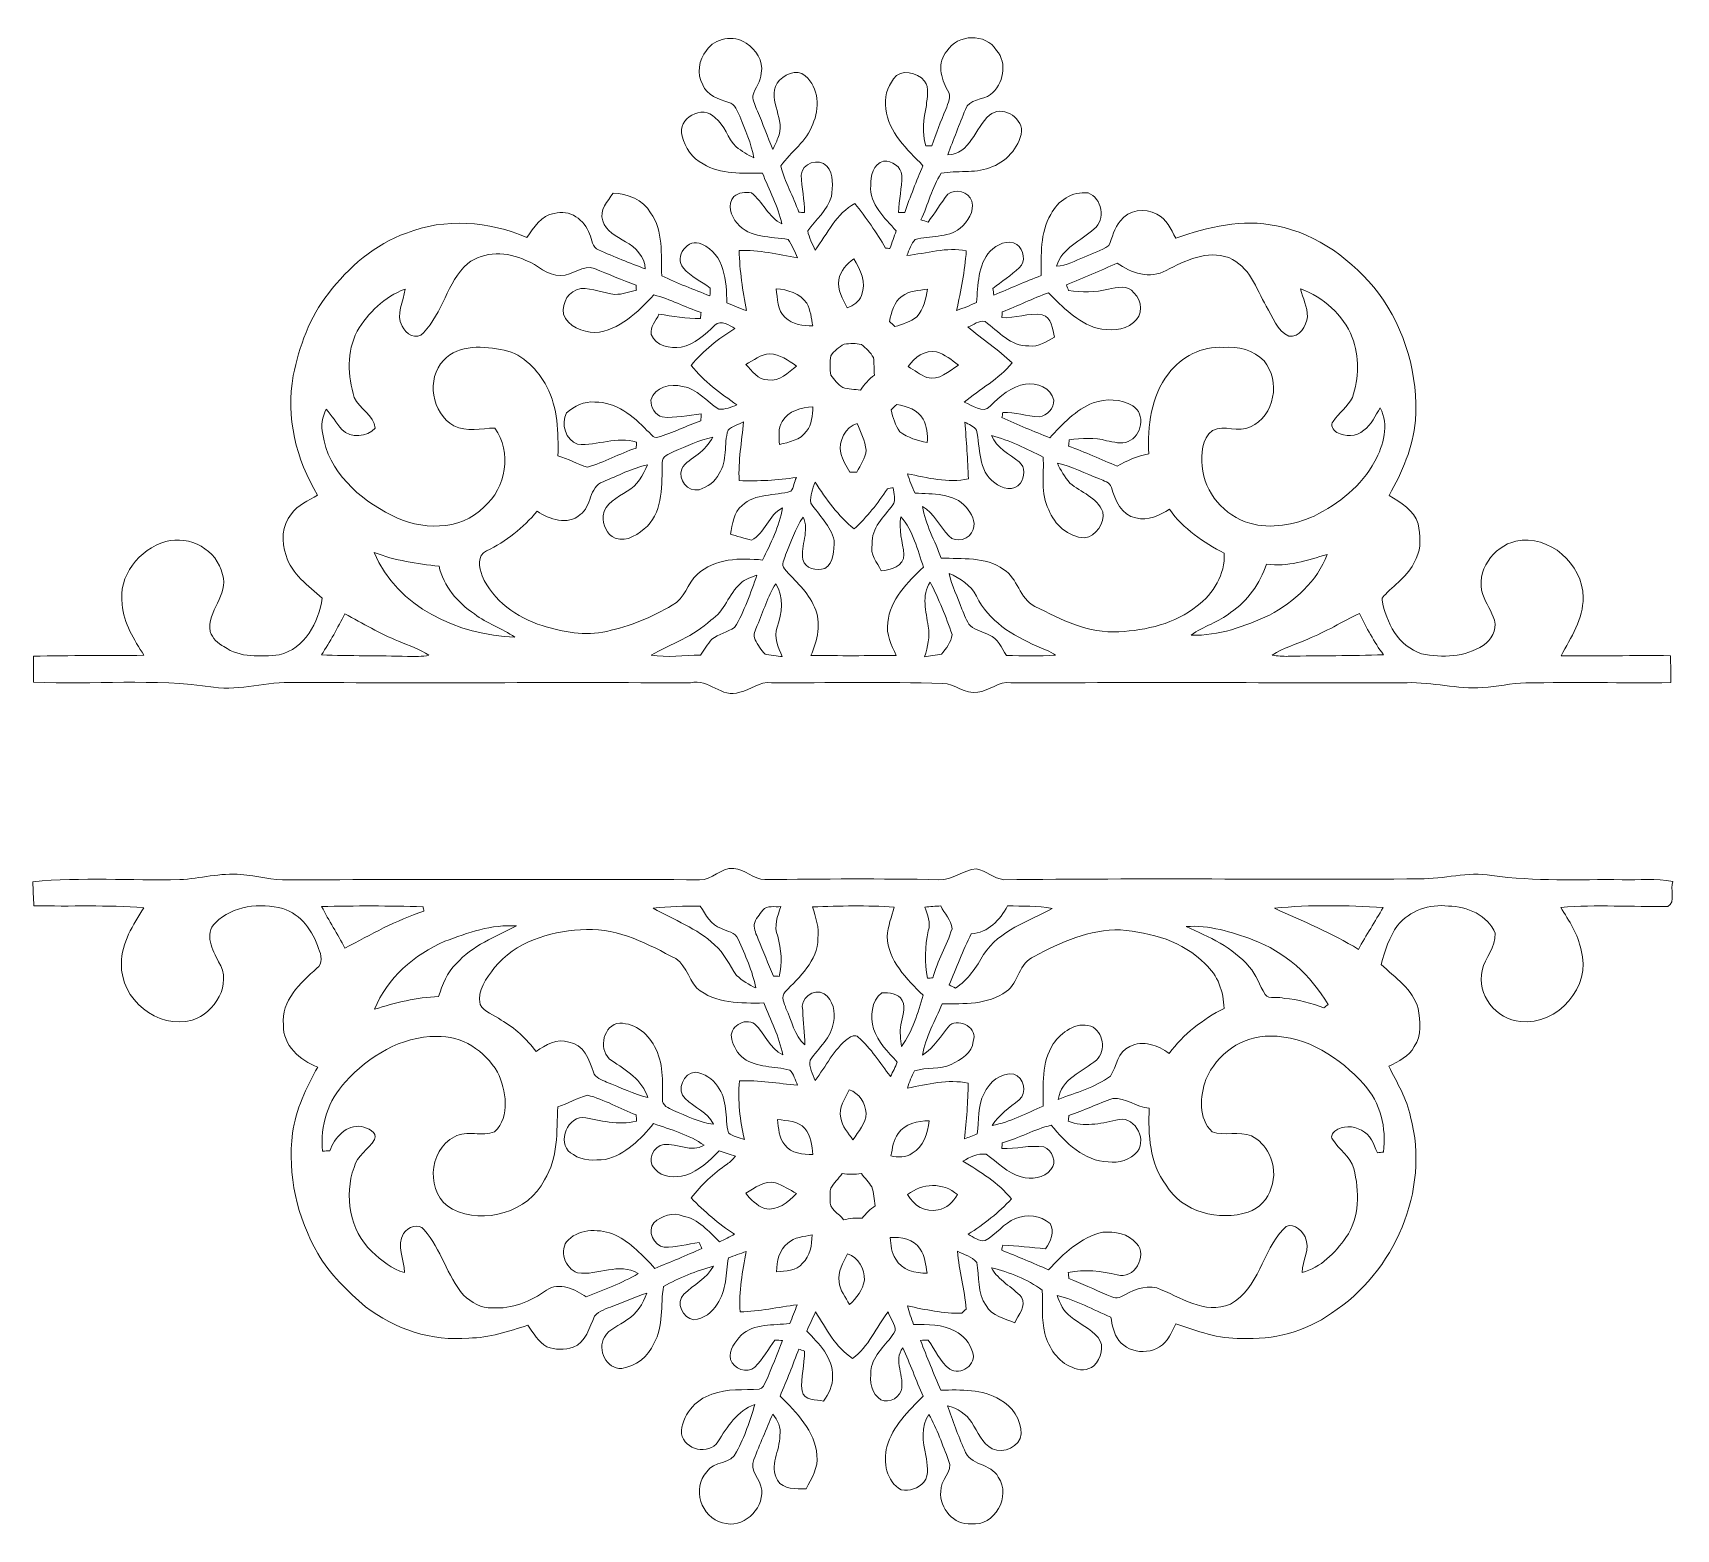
# Model space of a CAD drawing. Header units: centimetres. Extents: x -16.1 to 16.1, y -14.7 to 14.6.
import ezdxf

# ---------------------------------------------------------------- set-up
doc = ezdxf.new("R2010")
doc.units = ezdxf.units.CM
doc.header["$MEASUREMENT"] = 0
doc.layers.add('Layer 1', color=7, linetype='Continuous')

msp = doc.modelspace()

# ---------------------------------------------------------------- linework, layer by layer
at = {"layer": 'Layer 1', "color": 251, "lineweight": 9}
for points, knots in [([(-2.86544, 14.3051), (-2.70704, 14.55099), (-2.32851, 14.61061), (-2.08933, 14.44586), (-2.08933, 14.44586), (-1.89989, 14.32133), (-1.75137, 14.09767), (-1.793, 13.86131), (-1.793, 13.86131), (-1.80287, 13.69797), (-1.91541, 13.5685), (-1.96162, 13.41646), (-1.96162, 13.41646), (-1.96162, 13.31027), (-1.90694, 13.2129), (-1.87061, 13.11483), (-1.87061, 13.11483), (-1.76125, 12.86859), (-1.67411, 12.61283), (-1.56546, 12.36588), (-1.56546, 12.36588), (-1.52771, 12.43609), (-1.49913, 12.51017), (-1.4695, 12.58425), (-1.4695, 12.58425), (-1.29733, 12.94197), (-1.67799, 13.31239), (-1.48396, 13.66411), (-1.48396, 13.66411), (-1.36825, 13.82286), (-1.10226, 13.96573), (-0.93291, 13.8031), (-0.93291, 13.8031), (-0.66233, 13.5745), (-0.64399, 13.16457), (-0.78616, 12.85942), (-0.78616, 12.85942), (-0.90152, 12.52569), (-1.21302, 12.32179), (-1.41094, 12.04309), (-1.41094, 12.04309), (-1.33509, 11.72771), (-1.16469, 11.44196), (-1.0585, 11.13575), (-1.0585, 11.13575), (-1.03099, 11.13434), (-0.97595, 11.13187), (-0.94844, 11.13046), (-0.94844, 11.13046), (-0.94491, 11.37634), (-1.00312, 11.61623), (-1.01158, 11.86071), (-1.01158, 11.86071), (-1.001, 12.09283), (-0.66586, 12.20925), (-0.50993, 12.03921), (-0.50993, 12.03921), (-0.36776, 11.8787), (-0.39528, 11.6374), (-0.42068, 11.4409), (-0.42068, 11.4409), (-0.49759, 11.17314), (-0.72866, 10.98899), (-0.88423, 10.7678), (-0.88423, 10.7678), (-0.85813, 10.63656), (-0.7918, 10.51733), (-0.73783, 10.39527), (-0.73783, 10.39527), (-0.49688, 10.71206), (-0.32614, 11.11388), (0.04146, 11.30685), (0.04146, 11.30685), (0.25207, 11.02286), (0.47044, 10.74275), (0.63801, 10.43019), (0.63801, 10.43019), (0.65988, 10.42912), (0.70397, 10.42771), (0.7262, 10.42702), (0.7262, 10.42702), (0.76818, 10.54097), (0.80946, 10.65527), (0.84791, 10.77062), (0.84791, 10.77062), (0.62742, 11.02604), (0.32333, 11.2878), (0.35014, 11.65927), (0.35014, 11.65927), (0.33638, 11.84413), (0.40764, 12.07696), (0.60202, 12.13834), (0.60202, 12.13834), (0.76148, 12.14434), (0.95162, 12.03075), (0.95833, 11.85683), (0.95833, 11.85683), (0.97173, 11.612), (0.89059, 11.37528), (0.8973, 11.13081), (0.8973, 11.13081), (0.92693, 11.13116), (0.98584, 11.13116), (1.01548, 11.13116), (1.01548, 11.13116), (1.1259, 11.4402), (1.24478, 11.7457), (1.3739, 12.04697), (1.3739, 12.04697), (1.06592, 12.36342), (0.69692, 12.69679), (0.64859, 13.16281), (0.64859, 13.16281), (0.60273, 13.37095), (0.68281, 13.57873), (0.79429, 13.75018), (0.79429, 13.75018), (0.94245, 13.94774), (1.26313, 13.88107), (1.40142, 13.70291), (1.40142, 13.70291), (1.51148, 13.57062), (1.44869, 13.38083), (1.44022, 13.22737), (1.44022, 13.22737), (1.3873, 12.96702), (1.35062, 12.69362), (1.42893, 12.43468), (1.42893, 12.43468), (1.45751, 12.43503), (1.51536, 12.43609), (1.54429, 12.43644), (1.54429, 12.43644), (1.63072, 12.67633), (1.72068, 12.91516), (1.82052, 13.15011), (1.82052, 13.15011), (1.86567, 13.26829), (1.94258, 13.40517), (1.85579, 13.52441), (1.85579, 13.52441), (1.71997, 13.75442), (1.6473, 14.07298), (1.84274, 14.29135), (1.84274, 14.29135), (2.04841, 14.62754), (2.6058, 14.6473), (2.81394, 14.3051), (2.81394, 14.3051), (3.03513, 14.05252), (2.9487, 13.638), (2.69893, 13.43762), (2.69893, 13.43762), (2.54371, 13.33497), (2.2756, 13.35613), (2.20645, 13.1494), (2.20645, 13.1494), (2.08475, 12.85519), (1.97256, 12.55709), (1.85756, 12.2604), (1.85756, 12.2604), (2.29818, 12.26005), (2.39589, 12.79768), (2.67389, 13.03475), (2.67389, 13.03475), (2.91519, 13.23442), (3.30536, 13.01464), (3.30677, 12.71937), (3.30677, 12.71937), (3.25597, 12.38599), (2.99386, 12.10659), (2.67459, 12.00711), (2.67459, 12.00711), (2.37226, 11.88787), (2.03924, 11.96231), (1.72985, 11.8974), (1.72985, 11.8974), (1.5517, 11.61482), (1.47444, 11.28568), (1.33474, 10.98441), (1.33474, 10.98441), (1.38096, 10.97065), (1.42752, 10.95689), (1.47409, 10.94313), (1.47409, 10.94313), (1.61026, 11.11882), (1.7235, 11.31073), (1.85826, 11.48747), (1.85826, 11.48747), (2.01066, 11.60812), (2.26854, 11.54109), (2.3331, 11.35341), (2.3331, 11.35341), (2.38496, 11.14598), (2.25232, 10.94807), (2.10061, 10.82107), (2.10061, 10.82107), (1.84839, 10.62457), (1.50972, 10.68278), (1.22044, 10.60411), (1.22044, 10.60411), (1.13824, 10.52192), (1.10896, 10.3928), (1.05816, 10.28697), (1.05816, 10.28697), (1.4441, 10.32718), (1.83533, 10.46018), (2.22304, 10.37797), (2.22304, 10.37797), (2.19305, 9.98392), (2.11579, 9.59728), (2.03218, 9.21205), (2.03218, 9.21205), (2.16553, 9.25721), (2.295, 9.31153), (2.42447, 9.36657), (2.42447, 9.36657), (2.45128, 9.7084), (2.4474, 10.10035), (2.688, 10.3741), (2.688, 10.3741), (2.81994, 10.49863), (3.03831, 10.61399), (3.21117, 10.50357), (3.21117, 10.50357), (3.34487, 10.40655), (3.39708, 10.16526), (3.25985, 10.04919), (3.25985, 10.04919), (3.10251, 9.89503), (2.91413, 9.77861), (2.74127, 9.6442), (2.74127, 9.6442), (2.74867, 9.60046), (2.75644, 9.55707), (2.76455, 9.51332), (2.76455, 9.51332), (3.07429, 9.6375), (3.37662, 9.77932), (3.68953, 9.89503), (3.68953, 9.89503), (3.69341, 10.29543), (3.66272, 10.73358), (3.87721, 11.09236), (3.87721, 11.09236), (4.01127, 11.36012), (4.30372, 11.55062), (4.60886, 11.51322), (4.60886, 11.51322), (4.88051, 11.41585), (4.95671, 10.98864), (4.72422, 10.80802), (4.72422, 10.80802), (4.4734, 10.57059), (4.09417, 10.44113), (3.99045, 10.08094), (3.99045, 10.08094), (4.18413, 10.0894), (4.35664, 10.18431), (4.53232, 10.25663), (4.53232, 10.25663), (4.69213, 10.33), (4.86604, 10.38045), (5.01245, 10.48099), (5.01245, 10.48099), (5.09182, 10.63867), (5.11334, 10.82883), (5.23929, 10.96289), (5.23929, 10.96289), (5.3998, 11.18267), (5.724, 11.22782), (5.95437, 11.09447), (5.95437, 11.09447), (6.14698, 11.01157), (6.2253, 10.79955), (6.32549, 10.62881), (6.32549, 10.62881), (6.9552, 10.83871), (7.63429, 11.01722), (8.29822, 10.86729), (8.29822, 10.86729), (9.10679, 10.71242), (9.79964, 10.18642), (10.29953, 9.54966), (10.29953, 9.54966), (10.82235, 8.8374), (11.08164, 7.93711), (11.02025, 7.05623), (11.02025, 7.05623), (10.97863, 6.53235), (10.76061, 6.04305), (10.50449, 5.59114), (10.50449, 5.59114), (10.72674, 5.44756), (10.99662, 5.30398), (11.07529, 5.03199), (11.07529, 5.03199), (11.11198, 4.8108), (11.14443, 4.5642), (11.03472, 4.35677), (11.03472, 4.35677), (10.92218, 4.05726), (10.64984, 3.87029), (10.43182, 3.65227), (10.43182, 3.65227), (10.40642, 3.61982), (10.35985, 3.59054), (10.36762, 3.54362), (10.36762, 3.54362), (10.44769, 3.10476), (10.68547, 2.63238), (11.14302, 2.49022), (11.14302, 2.49022), (11.54413, 2.40485), (11.99745, 2.41861), (12.34846, 2.65391), (12.34846, 2.65391), (12.50651, 2.75904), (12.62116, 2.94742), (12.56965, 3.14427), (12.56965, 3.14427), (12.51603, 3.32243), (12.40032, 3.47412), (12.33964, 3.6491), (12.33964, 3.6491), (12.19395, 4.1003), (12.54531, 4.59594), (12.98911, 4.69262), (12.98911, 4.69262), (13.64139, 4.83125), (14.30567, 4.24741), (14.30814, 3.59336), (14.30814, 3.59336), (14.30779, 3.16897), (14.06684, 2.80702), (13.87317, 2.44789), (13.87317, 2.44789), (14.5879, 2.44436), (15.30298, 2.45776), (16.01806, 2.45142), (16.01806, 2.45142), (16.02194, 2.27574), (16.02582, 2.10005), (16.02264, 1.92402), (16.02264, 1.92402), (15.07685, 1.91414), (14.1307, 1.93566), (13.18525, 1.91731), (13.18525, 1.91731), (12.8995, 1.91802), (12.62257, 1.83582), (12.33788, 1.82841), (12.33788, 1.82841), (11.84046, 1.79067), (11.35469, 1.93636), (10.85798, 1.9226), (10.85798, 1.9226), (8.27035, 1.92084), (5.68273, 1.92684), (3.0951, 1.92014), (3.0951, 1.92014), (2.85415, 1.95612), (2.67389, 1.76103), (2.44599, 1.73422), (2.44599, 1.73422), (2.19375, 1.69012), (2.00079, 1.90497), (1.7549, 1.90885), (1.7549, 1.90885), (0.63836, 1.94165), (-0.47995, 1.91943), (-1.59685, 1.92049), (-1.59685, 1.92049), (-1.82686, 1.95506), (-2.00043, 1.77973), (-2.2128, 1.73457), (-2.2128, 1.73457), (-2.5751, 1.60475), (-2.81641, 2.01644), (-3.18153, 1.92155), (-3.18153, 1.92155), (-5.76916, 1.92649), (-8.35678, 1.91872), (-10.94405, 1.92472), (-10.94405, 1.92472), (-11.47604, 1.95647), (-11.99216, 1.75504), (-12.52485, 1.833), (-12.52485, 1.833), (-13.69043, 2.01362), (-14.87506, 1.87745), (-16.04839, 1.93107), (-16.04839, 1.93107), (-16.05085, 2.10146), (-16.05369, 2.2708), (-16.05333, 2.44047), (-16.05333, 2.44047), (-15.3319, 2.4613), (-14.61047, 2.44472), (-13.88904, 2.45952), (-13.88904, 2.45952), (-14.07848, 2.76821), (-14.28662, 3.08254), (-14.31308, 3.45542), (-14.31308, 3.45542), (-14.40304, 4.01034), (-13.97865, 4.53633), (-13.46112, 4.68627), (-13.46112, 4.68627), (-12.99369, 4.81503), (-12.45182, 4.5268), (-12.35164, 4.04068), (-12.35164, 4.04068), (-12.21405, 3.63887), (-12.6642, 3.32454), (-12.5887, 2.92273), (-12.5887, 2.92273), (-12.54531, 2.79255), (-12.44265, 2.68848), (-12.31989, 2.62957), (-12.31989, 2.62957), (-12.00909, 2.40203), (-11.59916, 2.43766), (-11.23756, 2.46588), (-11.23756, 2.46588), (-10.73979, 2.59112), (-10.45934, 3.09982), (-10.39831, 3.57854), (-10.39831, 3.57854), (-10.6643, 3.82478), (-10.99803, 4.04703), (-11.10351, 4.41357), (-11.10351, 4.41357), (-11.19841, 4.67709), (-11.18676, 5.00412), (-10.99979, 5.22602), (-10.99979, 5.22602), (-10.87561, 5.40663), (-10.66747, 5.48848), (-10.48509, 5.59467), (-10.48509, 5.59467), (-10.91019, 6.28964), (-11.11127, 7.12643), (-10.9631, 7.9357), (-10.9631, 7.9357), (-10.84386, 8.5079), (-10.6449, 9.08188), (-10.27448, 9.54295), (-10.27448, 9.54295), (-9.87902, 10.05907), (-9.36431, 10.50532), (-8.74589, 10.72758), (-8.74589, 10.72758), (-7.9906, 11.02639), (-7.12664, 10.96254), (-6.38934, 10.64151), (-6.38934, 10.64151), (-6.24435, 10.82742), (-6.10817, 11.07825), (-5.84888, 11.11282), (-5.84888, 11.11282), (-5.55431, 11.20066), (-5.24881, 10.98652), (-5.15885, 10.70995), (-5.15885, 10.70995), (-5.11122, 10.60129), (-5.10204, 10.4503), (-4.97964, 10.39562), (-4.97964, 10.39562), (-4.67942, 10.26367), (-4.37427, 10.14127), (-4.06736, 10.02556), (-4.06736, 10.02556), (-4.07547, 10.26474), (-4.25573, 10.45171), (-4.45682, 10.55754), (-4.45682, 10.55754), (-4.62227, 10.66338), (-4.84523, 10.76004), (-4.89638, 10.96889), (-4.89638, 10.96889), (-4.9761, 11.18337), (-4.79972, 11.34565), (-4.69847, 11.50863), (-4.69847, 11.50863), (-4.41237, 11.49876), (-4.1111, 11.3834), (-3.96293, 11.12517), (-3.96293, 11.12517), (-3.70787, 10.76674), (-3.76114, 10.30531), (-3.74351, 9.89044), (-3.74351, 9.89044), (-3.43553, 9.74333), (-3.11662, 9.62163), (-2.79912, 9.49673), (-2.79912, 9.49673), (-2.79771, 9.5479), (-2.79594, 9.59905), (-2.79418, 9.64984), (-2.79418, 9.64984), (-2.96739, 9.78214), (-3.17624, 9.87457), (-3.31876, 10.04284), (-3.31876, 10.04284), (-3.51349, 10.25416), (-3.23021, 10.6528), (-2.95857, 10.50886), (-2.95857, 10.50886), (-2.51266, 10.31307), (-2.47351, 9.7765), (-2.46892, 9.3581), (-2.46892, 9.3581), (-2.34262, 9.30623), (-2.21598, 9.25333), (-2.0858, 9.21064), (-2.0858, 9.21064), (-2.15812, 9.59869), (-2.21668, 9.99028), (-2.22796, 10.38539), (-2.22796, 10.38539), (-1.84027, 10.40197), (-1.4635, 10.30884), (-1.08461, 10.24392), (-1.08461, 10.24392), (-1.13823, 10.36634), (-1.18974, 10.49193), (-1.2677, 10.60129), (-1.2677, 10.60129), (-1.60708, 10.65879), (-2.02089, 10.6281), (-2.26642, 10.91809), (-2.26642, 10.91809), (-2.38707, 11.05637), (-2.47491, 11.29168), (-2.32957, 11.4409), (-2.32957, 11.4409), (-2.24138, 11.5291), (-2.10556, 11.52557), (-1.98844, 11.51781), (-1.98844, 11.51781), (-1.76195, 11.34142), (-1.65506, 11.03627), (-1.38977, 10.90538), (-1.38977, 10.90538), (-1.46386, 11.25428), (-1.64412, 11.56931), (-1.77077, 11.90022), (-1.77077, 11.90022), (-2.15918, 11.90868), (-2.59062, 11.86), (-2.93459, 12.08507), (-2.93459, 12.08507), (-3.14837, 12.18985), (-3.29054, 12.3994), (-3.3424, 12.62694), (-3.3424, 12.62694), (-3.45811, 12.9716), (-2.93247, 13.25982), (-2.70105, 12.98713), (-2.70105, 12.98713), (-2.5049, 12.84037), (-2.4601, 12.58002), (-2.28406, 12.41704), (-2.28406, 12.41704), (-2.17999, 12.33096), (-2.06217, 12.26182), (-1.94222, 12.19973), (-1.94222, 12.19973), (-1.98773, 12.48442), (-2.10944, 12.74724), (-2.21457, 13.01323), (-2.21457, 13.01323), (-2.26395, 13.11695), (-2.30664, 13.25206), (-2.43152, 13.28452), (-2.43152, 13.28452), (-2.62732, 13.34343), (-2.85697, 13.42457), (-2.94164, 13.63059), (-2.94164, 13.63059), (-3.05982, 13.84438), (-3.02102, 14.12095), (-2.86544, 14.3051), (-2.86544, 14.3051), (-2.86544, 14.3051), (-2.86544, 14.3051), (-2.86544, 14.3051)], [0, 0, 0, 0, 0.00675676, 0.00675676, 0.00675676, 0.00675676, 0.01351351, 0.01351351, 0.01351351, 0.01351351, 0.02027027, 0.02027027, 0.02027027, 0.02027027, 0.02702703, 0.02702703, 0.02702703, 0.02702703, 0.03378378, 0.03378378, 0.03378378, 0.03378378, 0.04054054, 0.04054054, 0.04054054, 0.04054054, 0.0472973, 0.0472973, 0.0472973, 0.0472973, 0.05405405, 0.05405405, 0.05405405, 0.05405405, 0.06081081, 0.06081081, 0.06081081, 0.06081081, 0.06756757, 0.06756757, 0.06756757, 0.06756757, 0.07432432, 0.07432432, 0.07432432, 0.07432432, 0.08108108, 0.08108108, 0.08108108, 0.08108108, 0.08783784, 0.08783784, 0.08783784, 0.08783784, 0.09459459, 0.09459459, 0.09459459, 0.09459459, 0.10135135, 0.10135135, 0.10135135, 0.10135135, 0.10810811, 0.10810811, 0.10810811, 0.10810811, 0.11486486, 0.11486486, 0.11486486, 0.11486486, 0.12162162, 0.12162162, 0.12162162, 0.12162162, 0.12837838, 0.12837838, 0.12837838, 0.12837838, 0.13513514, 0.13513514, 0.13513514, 0.13513514, 0.14189189, 0.14189189, 0.14189189, 0.14189189, 0.14864865, 0.14864865, 0.14864865, 0.14864865, 0.15540541, 0.15540541, 0.15540541, 0.15540541, 0.16216216, 0.16216216, 0.16216216, 0.16216216, 0.16891892, 0.16891892, 0.16891892, 0.16891892, 0.17567568, 0.17567568, 0.17567568, 0.17567568, 0.18243243, 0.18243243, 0.18243243, 0.18243243, 0.18918919, 0.18918919, 0.18918919, 0.18918919, 0.19594595, 0.19594595, 0.19594595, 0.19594595, 0.2027027, 0.2027027, 0.2027027, 0.2027027, 0.20945946, 0.20945946, 0.20945946, 0.20945946, 0.21621622, 0.21621622, 0.21621622, 0.21621622, 0.22297297, 0.22297297, 0.22297297, 0.22297297, 0.22972973, 0.22972973, 0.22972973, 0.22972973, 0.23648649, 0.23648649, 0.23648649, 0.23648649, 0.24324324, 0.24324324, 0.24324324, 0.24324324, 0.25, 0.25, 0.25, 0.25, 0.25675676, 0.25675676, 0.25675676, 0.25675676, 0.26351351, 0.26351351, 0.26351351, 0.26351351, 0.27027027, 0.27027027, 0.27027027, 0.27027027, 0.27702703, 0.27702703, 0.27702703, 0.27702703, 0.28378378, 0.28378378, 0.28378378, 0.28378378, 0.29054054, 0.29054054, 0.29054054, 0.29054054, 0.2972973, 0.2972973, 0.2972973, 0.2972973, 0.30405405, 0.30405405, 0.30405405, 0.30405405, 0.31081081, 0.31081081, 0.31081081, 0.31081081, 0.31756757, 0.31756757, 0.31756757, 0.31756757, 0.32432432, 0.32432432, 0.32432432, 0.32432432, 0.33108108, 0.33108108, 0.33108108, 0.33108108, 0.33783784, 0.33783784, 0.33783784, 0.33783784, 0.34459459, 0.34459459, 0.34459459, 0.34459459, 0.35135135, 0.35135135, 0.35135135, 0.35135135, 0.35810811, 0.35810811, 0.35810811, 0.35810811, 0.36486486, 0.36486486, 0.36486486, 0.36486486, 0.37162162, 0.37162162, 0.37162162, 0.37162162, 0.37837838, 0.37837838, 0.37837838, 0.37837838, 0.38513514, 0.38513514, 0.38513514, 0.38513514, 0.39189189, 0.39189189, 0.39189189, 0.39189189, 0.39864865, 0.39864865, 0.39864865, 0.39864865, 0.40540541, 0.40540541, 0.40540541, 0.40540541, 0.41216216, 0.41216216, 0.41216216, 0.41216216, 0.41891892, 0.41891892, 0.41891892, 0.41891892, 0.42567568, 0.42567568, 0.42567568, 0.42567568, 0.43243243, 0.43243243, 0.43243243, 0.43243243, 0.43918919, 0.43918919, 0.43918919, 0.43918919, 0.44594595, 0.44594595, 0.44594595, 0.44594595, 0.4527027, 0.4527027, 0.4527027, 0.4527027, 0.45945946, 0.45945946, 0.45945946, 0.45945946, 0.46621622, 0.46621622, 0.46621622, 0.46621622, 0.47297297, 0.47297297, 0.47297297, 0.47297297, 0.47972973, 0.47972973, 0.47972973, 0.47972973, 0.48648649, 0.48648649, 0.48648649, 0.48648649, 0.49324324, 0.49324324, 0.49324324, 0.49324324, 0.5, 0.5, 0.5, 0.5, 0.50675676, 0.50675676, 0.50675676, 0.50675676, 0.51351351, 0.51351351, 0.51351351, 0.51351351, 0.52027027, 0.52027027, 0.52027027, 0.52027027, 0.52702703, 0.52702703, 0.52702703, 0.52702703, 0.53378378, 0.53378378, 0.53378378, 0.53378378, 0.54054054, 0.54054054, 0.54054054, 0.54054054, 0.5472973, 0.5472973, 0.5472973, 0.5472973, 0.55405405, 0.55405405, 0.55405405, 0.55405405, 0.56081081, 0.56081081, 0.56081081, 0.56081081, 0.56756757, 0.56756757, 0.56756757, 0.56756757, 0.57432432, 0.57432432, 0.57432432, 0.57432432, 0.58108108, 0.58108108, 0.58108108, 0.58108108, 0.58783784, 0.58783784, 0.58783784, 0.58783784, 0.59459459, 0.59459459, 0.59459459, 0.59459459, 0.60135135, 0.60135135, 0.60135135, 0.60135135, 0.60810811, 0.60810811, 0.60810811, 0.60810811, 0.61486486, 0.61486486, 0.61486486, 0.61486486, 0.62162162, 0.62162162, 0.62162162, 0.62162162, 0.62837838, 0.62837838, 0.62837838, 0.62837838, 0.63513514, 0.63513514, 0.63513514, 0.63513514, 0.64189189, 0.64189189, 0.64189189, 0.64189189, 0.64864865, 0.64864865, 0.64864865, 0.64864865, 0.65540541, 0.65540541, 0.65540541, 0.65540541, 0.66216216, 0.66216216, 0.66216216, 0.66216216, 0.66891892, 0.66891892, 0.66891892, 0.66891892, 0.67567568, 0.67567568, 0.67567568, 0.67567568, 0.68243243, 0.68243243, 0.68243243, 0.68243243, 0.68918919, 0.68918919, 0.68918919, 0.68918919, 0.69594595, 0.69594595, 0.69594595, 0.69594595, 0.7027027, 0.7027027, 0.7027027, 0.7027027, 0.70945946, 0.70945946, 0.70945946, 0.70945946, 0.71621622, 0.71621622, 0.71621622, 0.71621622, 0.72297297, 0.72297297, 0.72297297, 0.72297297, 0.72972973, 0.72972973, 0.72972973, 0.72972973, 0.73648649, 0.73648649, 0.73648649, 0.73648649, 0.74324324, 0.74324324, 0.74324324, 0.74324324, 0.75, 0.75, 0.75, 0.75, 0.75675676, 0.75675676, 0.75675676, 0.75675676, 0.76351351, 0.76351351, 0.76351351, 0.76351351, 0.77027027, 0.77027027, 0.77027027, 0.77027027, 0.77702703, 0.77702703, 0.77702703, 0.77702703, 0.78378378, 0.78378378, 0.78378378, 0.78378378, 0.79054054, 0.79054054, 0.79054054, 0.79054054, 0.7972973, 0.7972973, 0.7972973, 0.7972973, 0.80405405, 0.80405405, 0.80405405, 0.80405405, 0.81081081, 0.81081081, 0.81081081, 0.81081081, 0.81756757, 0.81756757, 0.81756757, 0.81756757, 0.82432432, 0.82432432, 0.82432432, 0.82432432, 0.83108108, 0.83108108, 0.83108108, 0.83108108, 0.83783784, 0.83783784, 0.83783784, 0.83783784, 0.84459459, 0.84459459, 0.84459459, 0.84459459, 0.85135135, 0.85135135, 0.85135135, 0.85135135, 0.85810811, 0.85810811, 0.85810811, 0.85810811, 0.86486486, 0.86486486, 0.86486486, 0.86486486, 0.87162162, 0.87162162, 0.87162162, 0.87162162, 0.87837838, 0.87837838, 0.87837838, 0.87837838, 0.88513514, 0.88513514, 0.88513514, 0.88513514, 0.89189189, 0.89189189, 0.89189189, 0.89189189, 0.89864865, 0.89864865, 0.89864865, 0.89864865, 0.90540541, 0.90540541, 0.90540541, 0.90540541, 0.91216216, 0.91216216, 0.91216216, 0.91216216, 0.91891892, 0.91891892, 0.91891892, 0.91891892, 0.92567568, 0.92567568, 0.92567568, 0.92567568, 0.93243243, 0.93243243, 0.93243243, 0.93243243, 0.93918919, 0.93918919, 0.93918919, 0.93918919, 0.94594595, 0.94594595, 0.94594595, 0.94594595, 0.9527027, 0.9527027, 0.9527027, 0.9527027, 0.95945946, 0.95945946, 0.95945946, 0.95945946, 0.96621622, 0.96621622, 0.96621622, 0.96621622, 0.97297297, 0.97297297, 0.97297297, 0.97297297, 0.97972973, 0.97972973, 0.97972973, 0.97972973, 0.98648649, 0.98648649, 0.98648649, 0.98648649, 1, 1, 1, 1]), ([(-7.54433, 10.12891), (-7.95955, 9.76309), (-8.02798, 9.1616), (-8.41287, 8.77567), (-8.41287, 8.77567), (-8.54693, 8.61338), (-8.76177, 8.75662), (-8.8295, 8.90619), (-8.8295, 8.90619), (-8.96885, 9.13726), (-8.79246, 9.38809), (-8.77306, 9.63045), (-8.77306, 9.63045), (-9.1724, 9.47698), (-9.49872, 9.17183), (-9.71074, 8.80388), (-9.71074, 8.80388), (-9.91817, 8.40666), (-9.89665, 7.92547), (-9.76648, 7.50813), (-9.76648, 7.50813), (-9.67652, 7.28483), (-9.37031, 7.16312), (-9.36008, 6.907), (-9.36008, 6.907), (-9.51918, 6.72744), (-9.83633, 6.70874), (-10.0099, 6.87737), (-10.0099, 6.87737), (-10.12279, 7.00366), (-10.19934, 7.15818), (-10.31998, 7.27777), (-10.31998, 7.27777), (-10.38878, 7.12537), (-10.43323, 6.95604), (-10.38419, 6.79129), (-10.38419, 6.79129), (-10.28258, 6.0561), (-9.66734, 5.51847), (-9.04046, 5.20132), (-9.04046, 5.20132), (-8.47672, 4.90358), (-7.69532, 4.88417), (-7.22472, 5.3636), (-7.22472, 5.3636), (-6.7968, 5.73543), (-6.66803, 6.44098), (-7.01446, 6.90806), (-7.01446, 6.90806), (-7.28363, 6.90665), (-7.56197, 6.8248), (-7.81774, 6.95286), (-7.81774, 6.95286), (-8.24954, 7.20298), (-8.36488, 7.87185), (-8.01564, 8.23662), (-8.01564, 8.23662), (-7.72072, 8.55659), (-7.22048, 8.5139), (-6.83066, 8.43347), (-6.83066, 8.43347), (-6.4546, 8.35268), (-6.16921, 8.04612), (-5.99458, 7.71768), (-5.99458, 7.71768), (-5.77727, 7.3), (-5.76916, 6.82092), (-5.77727, 6.36196), (-5.77727, 6.36196), (-5.57583, 6.31257), (-5.39874, 6.19368), (-5.19907, 6.14394), (-5.19907, 6.14394), (-4.86922, 6.2339), (-4.57182, 6.40923), (-4.24762, 6.51577), (-4.24762, 6.51577), (-4.24445, 6.5447), (-4.23844, 6.60291), (-4.23563, 6.63183), (-4.23563, 6.63183), (-4.61663, 6.7546), (-5.00573, 6.55952), (-5.39168, 6.59268), (-5.39168, 6.59268), (-5.62593, 6.67205), (-5.72329, 6.9952), (-5.6097, 7.20686), (-5.6097, 7.20686), (-5.45624, 7.33986), (-5.26186, 7.43723), (-5.05302, 7.41747), (-5.05302, 7.41747), (-4.64237, 7.42347), (-4.29666, 7.14372), (-4.03278, 6.85797), (-4.03278, 6.85797), (-3.96787, 6.82516), (-3.91672, 6.6911), (-3.82147, 6.7285), (-3.82147, 6.7285), (-3.53219, 6.81387), (-3.26302, 6.95427), (-2.97798, 7.0527), (-2.97798, 7.0527), (-2.97516, 7.09715), (-2.97233, 7.14125), (-2.96951, 7.18534), (-2.96951, 7.18534), (-3.22422, 7.167), (-3.47645, 7.09433), (-3.73363, 7.12608), (-3.73363, 7.12608), (-3.87368, 7.161), (-3.9587, 7.32046), (-3.95447, 7.45698), (-3.95447, 7.45698), (-3.88814, 7.71169), (-3.56535, 7.78577), (-3.33957, 7.72509), (-3.33957, 7.72509), (-3.04818, 7.68311), (-2.86191, 7.42735), (-2.62872, 7.27601), (-2.62872, 7.27601), (-2.50208, 7.2693), (-2.38495, 7.31834), (-2.2696, 7.36244), (-2.2696, 7.36244), (-2.59238, 7.59068), (-2.92189, 7.81682), (-3.16424, 8.13467), (-3.16424, 8.13467), (-2.93212, 8.4317), (-2.63014, 8.66171), (-2.30982, 8.8561), (-2.30982, 8.8561), (-2.422, 8.92912), (-2.57793, 9.0346), (-2.70493, 8.92348), (-2.70493, 8.92348), (-2.89366, 8.73898), (-3.09933, 8.55306), (-3.36392, 8.49062), (-3.36392, 8.49062), (-3.5777, 8.46098), (-3.86486, 8.51355), (-3.94812, 8.74286), (-3.94812, 8.74286), (-3.97951, 8.88961), (-3.85428, 9.01132), (-3.7996, 9.13585), (-3.7996, 9.13585), (-3.52902, 9.10304), (-3.25985, 9.04907), (-2.98609, 9.0533), (-2.98609, 9.0533), (-2.98186, 9.09352), (-2.97762, 9.13409), (-2.97339, 9.1743), (-2.97339, 9.1743), (-3.28877, 9.27273), (-3.57946, 9.43817), (-3.9012, 9.5165), (-3.9012, 9.5165), (-4.21199, 9.18065), (-4.57112, 8.81976), (-5.05302, 8.77812), (-5.05302, 8.77812), (-5.29079, 8.79295), (-5.58747, 8.8882), (-5.66685, 9.14078), (-5.66685, 9.14078), (-5.70142, 9.37115), (-5.56666, 9.60117), (-5.32995, 9.64172), (-5.32995, 9.64172), (-5.10063, 9.64914), (-4.88474, 9.55388), (-4.66001, 9.52601), (-4.66001, 9.52601), (-4.51678, 9.52531), (-4.37851, 9.574), (-4.24057, 9.60752), (-4.24057, 9.60752), (-4.24198, 9.63327), (-4.24515, 9.68442), (-4.24656, 9.71017), (-4.24656, 9.71017), (-4.52279, 9.80401), (-4.78879, 9.9236), (-5.05972, 10.0305), (-5.05972, 10.0305), (-5.28832, 10.12821), (-5.48976, 9.88198), (-5.72329, 9.89856), (-5.72329, 9.89856), (-5.99105, 9.88445), (-6.17309, 10.10634), (-6.40733, 10.19277), (-6.40733, 10.19277), (-6.76117, 10.3614), (-7.22542, 10.38468), (-7.54433, 10.12891), (-7.54433, 10.12891), (-7.54433, 10.12891), (-7.54433, 10.12891), (-7.54433, 10.12891)], [0, 0, 0, 0, 0.01886792, 0.01886792, 0.01886792, 0.01886792, 0.03773585, 0.03773585, 0.03773585, 0.03773585, 0.05660377, 0.05660377, 0.05660377, 0.05660377, 0.0754717, 0.0754717, 0.0754717, 0.0754717, 0.09433962, 0.09433962, 0.09433962, 0.09433962, 0.11320755, 0.11320755, 0.11320755, 0.11320755, 0.13207547, 0.13207547, 0.13207547, 0.13207547, 0.1509434, 0.1509434, 0.1509434, 0.1509434, 0.16981132, 0.16981132, 0.16981132, 0.16981132, 0.18867925, 0.18867925, 0.18867925, 0.18867925, 0.20754717, 0.20754717, 0.20754717, 0.20754717, 0.22641509, 0.22641509, 0.22641509, 0.22641509, 0.24528302, 0.24528302, 0.24528302, 0.24528302, 0.26415094, 0.26415094, 0.26415094, 0.26415094, 0.28301887, 0.28301887, 0.28301887, 0.28301887, 0.30188679, 0.30188679, 0.30188679, 0.30188679, 0.32075472, 0.32075472, 0.32075472, 0.32075472, 0.33962264, 0.33962264, 0.33962264, 0.33962264, 0.35849057, 0.35849057, 0.35849057, 0.35849057, 0.37735849, 0.37735849, 0.37735849, 0.37735849, 0.39622642, 0.39622642, 0.39622642, 0.39622642, 0.41509434, 0.41509434, 0.41509434, 0.41509434, 0.43396226, 0.43396226, 0.43396226, 0.43396226, 0.45283019, 0.45283019, 0.45283019, 0.45283019, 0.47169811, 0.47169811, 0.47169811, 0.47169811, 0.49056604, 0.49056604, 0.49056604, 0.49056604, 0.50943396, 0.50943396, 0.50943396, 0.50943396, 0.52830189, 0.52830189, 0.52830189, 0.52830189, 0.54716981, 0.54716981, 0.54716981, 0.54716981, 0.56603774, 0.56603774, 0.56603774, 0.56603774, 0.58490566, 0.58490566, 0.58490566, 0.58490566, 0.60377358, 0.60377358, 0.60377358, 0.60377358, 0.62264151, 0.62264151, 0.62264151, 0.62264151, 0.64150943, 0.64150943, 0.64150943, 0.64150943, 0.66037736, 0.66037736, 0.66037736, 0.66037736, 0.67924528, 0.67924528, 0.67924528, 0.67924528, 0.69811321, 0.69811321, 0.69811321, 0.69811321, 0.71698113, 0.71698113, 0.71698113, 0.71698113, 0.73584906, 0.73584906, 0.73584906, 0.73584906, 0.75471698, 0.75471698, 0.75471698, 0.75471698, 0.77358491, 0.77358491, 0.77358491, 0.77358491, 0.79245283, 0.79245283, 0.79245283, 0.79245283, 0.81132075, 0.81132075, 0.81132075, 0.81132075, 0.83018868, 0.83018868, 0.83018868, 0.83018868, 0.8490566, 0.8490566, 0.8490566, 0.8490566, 0.86792453, 0.86792453, 0.86792453, 0.86792453, 0.88679245, 0.88679245, 0.88679245, 0.88679245, 0.90566038, 0.90566038, 0.90566038, 0.90566038, 0.9245283, 0.9245283, 0.9245283, 0.9245283, 0.94339623, 0.94339623, 0.94339623, 0.94339623, 0.96226415, 0.96226415, 0.96226415, 0.96226415, 1, 1, 1, 1]), ([(6.1364, 9.99628), (5.83019, 9.81636), (5.4439, 9.94054), (5.1779, 10.14092), (5.1779, 10.14092), (4.85229, 9.98746), (4.51821, 9.85198), (4.18483, 9.71581), (4.18483, 9.71581), (4.19824, 9.67701), (4.21235, 9.6382), (4.22611, 9.5994), (4.22611, 9.5994), (4.4854, 9.57012), (4.75104, 9.56059), (5.00539, 9.62938), (5.00539, 9.62938), (5.16873, 9.66431), (5.39204, 9.71899), (5.50704, 9.55425), (5.50704, 9.55425), (5.67497, 9.41067), (5.68273, 9.10657), (5.49928, 8.97463), (5.49928, 8.97463), (5.30279, 8.80742), (5.02161, 8.81906), (4.7835, 8.8628), (4.7835, 8.8628), (4.39685, 8.97922), (4.10828, 9.27836), (3.83417, 9.55777), (3.83417, 9.55777), (3.5262, 9.44629), (3.23092, 9.30271), (2.92612, 9.18383), (2.92612, 9.18383), (2.92436, 9.15561), (2.92083, 9.09916), (2.91907, 9.07094), (2.91907, 9.07094), (3.18541, 9.05154), (3.44153, 9.16865), (3.70752, 9.12915), (3.70752, 9.12915), (3.89908, 9.07976), (3.91355, 8.84198), (3.94918, 8.68712), (3.94918, 8.68712), (3.79254, 8.6081), (3.63979, 8.4878), (3.45035, 8.52131), (3.45035, 8.52131), (3.09087, 8.49767), (2.8531, 8.80812), (2.58956, 8.99509), (2.58956, 8.99509), (2.47316, 9.02014), (2.36132, 8.92807), (2.25479, 8.88891), (2.25479, 8.88891), (2.53489, 8.64407), (2.85345, 8.44582), (3.11909, 8.183), (3.11909, 8.183), (2.85945, 7.86479), (2.48797, 7.67712), (2.18175, 7.41324), (2.18175, 7.41324), (2.3398, 7.3709), (2.54547, 7.17088), (2.68729, 7.34021), (2.68729, 7.34021), (2.88344, 7.5293), (3.10533, 7.72756), (3.38367, 7.76813), (3.38367, 7.76813), (3.60169, 7.79777), (3.8885, 7.69793), (3.93648, 7.45769), (3.93648, 7.45769), (3.9393, 7.30176), (3.80736, 7.14089), (3.64861, 7.13172), (3.64861, 7.13172), (3.40837, 7.1356), (3.17906, 7.22627), (2.93706, 7.21357), (2.93706, 7.21357), (2.93318, 7.18887), (2.92542, 7.13878), (2.92154, 7.11373), (2.92154, 7.11373), (3.2281, 6.9698), (3.54172, 6.84244), (3.8571, 6.71897), (3.8571, 6.71897), (4.10828, 6.98108), (4.36156, 7.26613), (4.70694, 7.40371), (4.70694, 7.40371), (4.95953, 7.48732), (5.25093, 7.48379), (5.48235, 7.34127), (5.48235, 7.34127), (5.7427, 7.19346), (5.65874, 6.74049), (5.39133, 6.64806), (5.39133, 6.64806), (5.25728, 6.58174), (5.10911, 6.6396), (4.97152, 6.66147), (4.97152, 6.66147), (4.73304, 6.72638), (4.48293, 6.70274), (4.24022, 6.68017), (4.24022, 6.68017), (4.23493, 6.63818), (4.23034, 6.5962), (4.22575, 6.55387), (4.22575, 6.55387), (4.54855, 6.43675), (4.86217, 6.2967), (5.17684, 6.16052), (5.17684, 6.16052), (5.37122, 6.26953), (5.57442, 6.36831), (5.79738, 6.40288), (5.79738, 6.40288), (5.77198, 6.94475), (5.83795, 7.53212), (6.18226, 7.97239), (6.18226, 7.97239), (6.43238, 8.30224), (6.83984, 8.5199), (7.25964, 8.4878), (7.25964, 8.4878), (7.54539, 8.51179), (7.85513, 8.43735), (8.05585, 8.22251), (8.05585, 8.22251), (8.38536, 7.83587), (8.264, 7.14477), (7.78846, 6.93275), (7.78846, 6.93275), (7.55457, 6.81775), (7.2794, 6.97509), (7.04833, 6.86114), (7.04833, 6.86114), (6.83278, 6.70627), (6.82784, 6.39759), (6.84407, 6.16088), (6.84407, 6.16088), (6.88535, 5.64053), (7.28222, 5.1925), (7.7747, 5.04434), (7.7747, 5.04434), (8.19345, 4.92756), (8.64677, 5.01258), (9.03764, 5.1865), (9.03764, 5.1865), (9.51777, 5.42816), (9.96827, 5.7767), (10.22721, 6.25719), (10.22721, 6.25719), (10.39549, 6.57468), (10.50767, 6.96733), (10.33199, 7.3067), (10.33199, 7.3067), (10.23143, 7.15465), (10.16618, 6.97085), (10.00778, 6.86502), (10.00778, 6.86502), (9.86597, 6.72814), (9.64336, 6.73732), (9.48002, 6.82445), (9.48002, 6.82445), (9.41018, 6.86326), (9.34526, 6.96909), (9.40841, 7.04035), (9.40841, 7.04035), (9.52871, 7.20051), (9.6864, 7.33175), (9.78624, 7.50813), (9.78624, 7.50813), (9.9217, 7.88455), (9.91959, 8.30859), (9.78447, 8.685), (9.78447, 8.685), (9.6042, 9.12915), (9.21897, 9.46958), (8.77271, 9.63327), (8.77271, 9.63327), (8.81716, 9.45194), (8.90394, 9.27695), (8.90817, 9.08823), (8.90817, 9.08823), (8.88207, 8.9076), (8.75048, 8.67653), (8.54058, 8.70722), (8.54058, 8.70722), (8.3088, 8.812), (8.22484, 9.09105), (8.09996, 9.29319), (8.09996, 9.29319), (7.9024, 9.64068), (7.7687, 10.08377), (7.36265, 10.2464), (7.36265, 10.2464), (6.9432, 10.40197), (6.50787, 10.1836), (6.1364, 9.99628), (6.1364, 9.99628), (6.1364, 9.99628), (6.1364, 9.99628), (6.1364, 9.99628)], [0, 0, 0, 0, 0.01818182, 0.01818182, 0.01818182, 0.01818182, 0.03636364, 0.03636364, 0.03636364, 0.03636364, 0.05454545, 0.05454545, 0.05454545, 0.05454545, 0.07272727, 0.07272727, 0.07272727, 0.07272727, 0.09090909, 0.09090909, 0.09090909, 0.09090909, 0.10909091, 0.10909091, 0.10909091, 0.10909091, 0.12727273, 0.12727273, 0.12727273, 0.12727273, 0.14545455, 0.14545455, 0.14545455, 0.14545455, 0.16363636, 0.16363636, 0.16363636, 0.16363636, 0.18181818, 0.18181818, 0.18181818, 0.18181818, 0.2, 0.2, 0.2, 0.2, 0.21818182, 0.21818182, 0.21818182, 0.21818182, 0.23636364, 0.23636364, 0.23636364, 0.23636364, 0.25454545, 0.25454545, 0.25454545, 0.25454545, 0.27272727, 0.27272727, 0.27272727, 0.27272727, 0.29090909, 0.29090909, 0.29090909, 0.29090909, 0.30909091, 0.30909091, 0.30909091, 0.30909091, 0.32727273, 0.32727273, 0.32727273, 0.32727273, 0.34545455, 0.34545455, 0.34545455, 0.34545455, 0.36363636, 0.36363636, 0.36363636, 0.36363636, 0.38181818, 0.38181818, 0.38181818, 0.38181818, 0.4, 0.4, 0.4, 0.4, 0.41818182, 0.41818182, 0.41818182, 0.41818182, 0.43636364, 0.43636364, 0.43636364, 0.43636364, 0.45454545, 0.45454545, 0.45454545, 0.45454545, 0.47272727, 0.47272727, 0.47272727, 0.47272727, 0.49090909, 0.49090909, 0.49090909, 0.49090909, 0.50909091, 0.50909091, 0.50909091, 0.50909091, 0.52727273, 0.52727273, 0.52727273, 0.52727273, 0.54545455, 0.54545455, 0.54545455, 0.54545455, 0.56363636, 0.56363636, 0.56363636, 0.56363636, 0.58181818, 0.58181818, 0.58181818, 0.58181818, 0.6, 0.6, 0.6, 0.6, 0.61818182, 0.61818182, 0.61818182, 0.61818182, 0.63636364, 0.63636364, 0.63636364, 0.63636364, 0.65454545, 0.65454545, 0.65454545, 0.65454545, 0.67272727, 0.67272727, 0.67272727, 0.67272727, 0.69090909, 0.69090909, 0.69090909, 0.69090909, 0.70909091, 0.70909091, 0.70909091, 0.70909091, 0.72727273, 0.72727273, 0.72727273, 0.72727273, 0.74545455, 0.74545455, 0.74545455, 0.74545455, 0.76363636, 0.76363636, 0.76363636, 0.76363636, 0.78181818, 0.78181818, 0.78181818, 0.78181818, 0.8, 0.8, 0.8, 0.8, 0.81818182, 0.81818182, 0.81818182, 0.81818182, 0.83636364, 0.83636364, 0.83636364, 0.83636364, 0.85454545, 0.85454545, 0.85454545, 0.85454545, 0.87272727, 0.87272727, 0.87272727, 0.87272727, 0.89090909, 0.89090909, 0.89090909, 0.89090909, 0.90909091, 0.90909091, 0.90909091, 0.90909091, 0.92727273, 0.92727273, 0.92727273, 0.92727273, 0.94545455, 0.94545455, 0.94545455, 0.94545455, 0.96363636, 0.96363636, 0.96363636, 0.96363636, 1, 1, 1, 1]), ([(-0.27781, 9.81317), (-0.31097, 9.60892), (-0.19032, 9.43501), (-0.10883, 9.26003), (-0.10883, 9.26003), (0.00547, 9.31153), (0.12895, 9.37821), (0.17163, 9.50521), (0.17163, 9.50521), (0.26618, 9.75709), (0.15047, 10.01427), (0.01923, 10.22523), (0.01923, 10.22523), (-0.12153, 10.12645), (-0.23971, 9.98428), (-0.27781, 9.81317), (-0.27781, 9.81317), (-0.27781, 9.81317), (-0.27781, 9.81317), (-0.27781, 9.81317)], [0, 0, 0, 0, 0.16666667, 0.16666667, 0.16666667, 0.16666667, 0.33333333, 0.33333333, 0.33333333, 0.33333333, 0.5, 0.5, 0.5, 0.5, 0.66666667, 0.66666667, 0.66666667, 0.66666667, 1, 1, 1, 1]), ([(-1.50442, 9.63785), (-1.47126, 9.44594), (-1.48502, 9.21346), (-1.32345, 9.07411), (-1.32345, 9.07411), (-1.18409, 8.92877), (-0.96996, 8.91642), (-0.78263, 8.90902), (-0.78263, 8.90902), (-0.81473, 9.05895), (-0.82673, 9.21875), (-0.90399, 9.35387), (-0.90399, 9.35387), (-1.03663, 9.55072), (-1.28075, 9.61986), (-1.50442, 9.63785), (-1.50442, 9.63785), (-1.50442, 9.63785), (-1.50442, 9.63785), (-1.50442, 9.63785)], [0, 0, 0, 0, 0.16666667, 0.16666667, 0.16666667, 0.16666667, 0.33333333, 0.33333333, 0.33333333, 0.33333333, 0.5, 0.5, 0.5, 0.5, 0.66666667, 0.66666667, 0.66666667, 0.66666667, 1, 1, 1, 1]), ([(0.96327, 9.49004), (0.80557, 9.3775), (0.75619, 9.17607), (0.71491, 8.99827), (0.71491, 8.99827), (0.75019, 8.96405), (0.78582, 8.92948), (0.8218, 8.89455), (0.8218, 8.89455), (0.97209, 8.94429), (1.12942, 8.99121), (1.25642, 9.08964), (1.25642, 9.08964), (1.3873, 9.23674), (1.43211, 9.4403), (1.46351, 9.62868), (1.46351, 9.62868), (1.29276, 9.60117), (1.10438, 9.60292), (0.96327, 9.49004), (0.96327, 9.49004), (0.96327, 9.49004), (0.96327, 9.49004), (0.96327, 9.49004)], [0, 0, 0, 0, 0.14285714, 0.14285714, 0.14285714, 0.14285714, 0.28571429, 0.28571429, 0.28571429, 0.28571429, 0.42857143, 0.42857143, 0.42857143, 0.42857143, 0.57142857, 0.57142857, 0.57142857, 0.57142857, 0.71428571, 0.71428571, 0.71428571, 0.71428571, 1, 1, 1, 1]), ([(-0.43232, 8.32517), (-0.44573, 8.19958), (-0.45772, 8.06799), (-0.43197, 7.94346), (-0.43197, 7.94346), (-0.36706, 7.8535), (-0.29227, 7.76566), (-0.19949, 7.70357), (-0.19949, 7.70357), (-0.0866, 7.669), (0.0337, 7.6683), (0.15047, 7.64925), (0.15047, 7.64925), (0.2249, 7.76284), (0.31451, 7.86656), (0.42493, 7.94699), (0.42493, 7.94699), (0.41152, 8.06023), (0.41964, 8.17488), (0.40447, 8.28777), (0.40447, 8.28777), (0.34555, 8.38761), (0.26124, 8.47545), (0.16811, 8.54389), (0.16811, 8.54389), (0.05945, 8.57141), (-0.05873, 8.56505), (-0.1695, 8.55341), (-0.1695, 8.55341), (-0.26863, 8.49485), (-0.36741, 8.42112), (-0.43232, 8.32517), (-0.43232, 8.32517), (-0.43232, 8.32517), (-0.43232, 8.32517), (-0.43232, 8.32517)], [0, 0, 0, 0, 0.1, 0.1, 0.1, 0.1, 0.2, 0.2, 0.2, 0.2, 0.3, 0.3, 0.3, 0.3, 0.4, 0.4, 0.4, 0.4, 0.5, 0.5, 0.5, 0.5, 0.6, 0.6, 0.6, 0.6, 0.7, 0.7, 0.7, 0.7, 0.8, 0.8, 0.8, 0.8, 1, 1, 1, 1]), ([(1.08392, 8.11138), (1.20562, 8.04083), (1.31816, 7.94911), (1.45116, 7.89901), (1.45116, 7.89901), (1.69175, 7.82705), (1.87767, 8.02883), (2.06675, 8.1382), (2.06675, 8.1382), (1.93834, 8.24544), (1.80041, 8.35163), (1.63884, 8.40172), (1.63884, 8.40172), (1.40918, 8.45005), (1.20562, 8.28954), (1.08392, 8.11138), (1.08392, 8.11138), (1.08392, 8.11138), (1.08392, 8.11138), (1.08392, 8.11138)], [0, 0, 0, 0, 0.16666667, 0.16666667, 0.16666667, 0.16666667, 0.33333333, 0.33333333, 0.33333333, 0.33333333, 0.5, 0.5, 0.5, 0.5, 0.66666667, 0.66666667, 0.66666667, 0.66666667, 1, 1, 1, 1]), ([(-2.0978, 8.15513), (-1.98032, 8.02566), (-1.85932, 7.85421), (-1.666, 7.8528), (-1.666, 7.8528), (-1.43493, 7.81964), (-1.26453, 7.98897), (-1.10401, 8.12373), (-1.10401, 8.12373), (-1.26312, 8.23168), (-1.42752, 8.35515), (-1.6279, 8.36502), (-1.6279, 8.36502), (-1.80464, 8.35657), (-1.94681, 8.22992), (-2.0978, 8.15513), (-2.0978, 8.15513), (-2.0978, 8.15513), (-2.0978, 8.15513), (-2.0978, 8.15513)], [0, 0, 0, 0, 0.16666667, 0.16666667, 0.16666667, 0.16666667, 0.33333333, 0.33333333, 0.33333333, 0.33333333, 0.5, 0.5, 0.5, 0.5, 0.66666667, 0.66666667, 0.66666667, 0.66666667, 1, 1, 1, 1]), ([(-1.38307, 7.03718), (-1.47232, 6.90277), (-1.44128, 6.73978), (-1.43846, 6.5888), (-1.43846, 6.5888), (-1.249, 6.63042), (-1.02817, 6.67523), (-0.90751, 6.84491), (-0.90751, 6.84491), (-0.80027, 6.97967), (-0.79357, 7.161), (-0.78334, 7.32434), (-0.78334, 7.32434), (-1.00418, 7.30917), (-1.26983, 7.2499), (-1.38307, 7.03718), (-1.38307, 7.03718), (-1.38307, 7.03718), (-1.38307, 7.03718), (-1.38307, 7.03718)], [0, 0, 0, 0, 0.16666667, 0.16666667, 0.16666667, 0.16666667, 0.33333333, 0.33333333, 0.33333333, 0.33333333, 0.5, 0.5, 0.5, 0.5, 0.66666667, 0.66666667, 0.66666667, 0.66666667, 1, 1, 1, 1]), ([(0.86026, 7.37302), (0.82286, 7.33633), (0.78547, 7.29929), (0.74807, 7.26295), (0.74807, 7.26295), (0.78511, 7.11373), (0.8345, 6.96486), (0.91811, 6.83433), (0.91811, 6.83433), (1.07862, 6.72356), (1.2663, 6.65759), (1.45821, 6.62548), (1.45821, 6.62548), (1.46668, 6.78106), (1.45433, 6.94334), (1.37602, 7.08163), (1.37602, 7.08163), (1.27689, 7.27036), (1.05146, 7.33069), (0.86026, 7.37302), (0.86026, 7.37302), (0.86026, 7.37302), (0.86026, 7.37302), (0.86026, 7.37302)], [0, 0, 0, 0, 0.14285714, 0.14285714, 0.14285714, 0.14285714, 0.28571429, 0.28571429, 0.28571429, 0.28571429, 0.42857143, 0.42857143, 0.42857143, 0.42857143, 0.57142857, 0.57142857, 0.57142857, 0.57142857, 0.71428571, 0.71428571, 0.71428571, 0.71428571, 1, 1, 1, 1]), ([(-2.44564, 6.86749), (-2.53312, 6.59162), (-2.44846, 6.26847), (-2.61885, 6.01588), (-2.61885, 6.01588), (-2.69434, 5.85608), (-2.84745, 5.75201), (-3.0122, 5.70085), (-3.0122, 5.70085), (-3.23233, 5.65323), (-3.43482, 5.89806), (-3.3491, 6.10725), (-3.3491, 6.10725), (-3.29336, 6.24625), (-3.13849, 6.30305), (-3.03266, 6.39512), (-3.03266, 6.39512), (-2.91024, 6.48155), (-2.82311, 6.60714), (-2.74126, 6.73061), (-2.74126, 6.73061), (-3.01043, 6.67593), (-3.25738, 6.55246), (-3.50891, 6.44698), (-3.50891, 6.44698), (-3.60169, 6.40006), (-3.74174, 6.35808), (-3.73327, 6.22826), (-3.73327, 6.22826), (-3.74315, 5.81092), (-3.71176, 5.31068), (-4.02572, 4.98719), (-4.02572, 4.98719), (-4.1873, 4.84572), (-4.42296, 4.6591), (-4.65332, 4.7547), (-4.65332, 4.7547), (-4.82794, 4.81891), (-4.89956, 5.0207), (-4.89427, 5.19285), (-4.89427, 5.19285), (-4.8664, 5.4398), (-4.6064, 5.54951), (-4.42366, 5.67228), (-4.42366, 5.67228), (-4.21658, 5.77353), (-4.11604, 5.99119), (-4.02291, 6.1898), (-4.02291, 6.1898), (-4.327, 6.12172), (-4.60605, 5.97461), (-4.89215, 5.85608), (-4.89215, 5.85608), (-5.17578, 5.75836), (-5.11228, 5.3696), (-5.34335, 5.21296), (-5.34335, 5.21296), (-5.58642, 4.99389), (-5.94307, 5.12195), (-6.18649, 5.28034), (-6.18649, 5.28034), (-6.45707, 4.95261), (-6.79397, 4.68943), (-7.17533, 4.50317), (-7.17533, 4.50317), (-7.36971, 4.41956), (-7.32173, 4.17721), (-7.26352, 4.01563), (-7.26352, 4.01563), (-7.04692, 3.53162), (-6.58372, 3.19472), (-6.0863, 3.0395), (-6.0863, 3.0395), (-5.67955, 2.91991), (-5.24351, 2.82325), (-4.82124, 2.92802), (-4.82124, 2.92802), (-4.37004, 3.02962), (-3.93224, 3.20072), (-3.53713, 3.44237), (-3.53713, 3.44237), (-3.29089, 3.56302), (-3.24327, 3.87064), (-3.04677, 4.04315), (-3.04677, 4.04315), (-2.71092, 4.3603), (-2.20186, 4.36771), (-1.7683, 4.32466), (-1.7683, 4.32466), (-1.60885, 4.65063), (-1.44128, 4.98295), (-1.37954, 5.34349), (-1.37954, 5.34349), (-1.65788, 5.20979), (-1.7168, 4.84819), (-1.98738, 4.71096), (-1.98738, 4.71096), (-2.09039, 4.74059), (-2.29712, 4.79951), (-2.40013, 4.82914), (-2.40013, 4.82914), (-2.35603, 5.02457), (-2.34474, 5.26024), (-2.17081, 5.39075), (-2.17081, 5.39075), (-1.91506, 5.63735), (-1.52841, 5.57703), (-1.21443, 5.67122), (-1.21443, 5.67122), (-1.15375, 5.74919), (-1.14741, 5.85713), (-1.10684, 5.94286), (-1.10684, 5.94286), (-1.47761, 5.88536), (-1.85262, 5.86701), (-2.22727, 5.88042), (-2.22727, 5.88042), (-2.24808, 6.26671), (-2.17434, 6.64559), (-2.14295, 7.02765), (-2.14295, 7.02765), (-2.24385, 6.97685), (-2.36556, 6.94616), (-2.44564, 6.86749), (-2.44564, 6.86749), (-2.44564, 6.86749), (-2.44564, 6.86749), (-2.44564, 6.86749)], [0, 0, 0, 0, 0.03030303, 0.03030303, 0.03030303, 0.03030303, 0.06060606, 0.06060606, 0.06060606, 0.06060606, 0.09090909, 0.09090909, 0.09090909, 0.09090909, 0.12121212, 0.12121212, 0.12121212, 0.12121212, 0.15151515, 0.15151515, 0.15151515, 0.15151515, 0.18181818, 0.18181818, 0.18181818, 0.18181818, 0.21212121, 0.21212121, 0.21212121, 0.21212121, 0.24242424, 0.24242424, 0.24242424, 0.24242424, 0.27272727, 0.27272727, 0.27272727, 0.27272727, 0.3030303, 0.3030303, 0.3030303, 0.3030303, 0.33333333, 0.33333333, 0.33333333, 0.33333333, 0.36363636, 0.36363636, 0.36363636, 0.36363636, 0.39393939, 0.39393939, 0.39393939, 0.39393939, 0.42424242, 0.42424242, 0.42424242, 0.42424242, 0.45454545, 0.45454545, 0.45454545, 0.45454545, 0.48484848, 0.48484848, 0.48484848, 0.48484848, 0.51515152, 0.51515152, 0.51515152, 0.51515152, 0.54545455, 0.54545455, 0.54545455, 0.54545455, 0.57575758, 0.57575758, 0.57575758, 0.57575758, 0.60606061, 0.60606061, 0.60606061, 0.60606061, 0.63636364, 0.63636364, 0.63636364, 0.63636364, 0.66666667, 0.66666667, 0.66666667, 0.66666667, 0.6969697, 0.6969697, 0.6969697, 0.6969697, 0.72727273, 0.72727273, 0.72727273, 0.72727273, 0.75757576, 0.75757576, 0.75757576, 0.75757576, 0.78787879, 0.78787879, 0.78787879, 0.78787879, 0.81818182, 0.81818182, 0.81818182, 0.81818182, 0.84848485, 0.84848485, 0.84848485, 0.84848485, 0.87878788, 0.87878788, 0.87878788, 0.87878788, 0.90909091, 0.90909091, 0.90909091, 0.90909091, 0.93939394, 0.93939394, 0.93939394, 0.93939394, 1, 1, 1, 1]), ([(-0.23477, 6.41876), (-0.21043, 6.28082), (-0.12117, 6.16758), (-0.06085, 6.04375), (-0.06085, 6.04375), (-0.02522, 6.04375), (0.04534, 6.04375), (0.08097, 6.0434), (0.08097, 6.0434), (0.14588, 6.18275), (0.2503, 6.31434), (0.25947, 6.47344), (0.25947, 6.47344), (0.23937, 6.65935), (0.15294, 6.82833), (0.08732, 7.00049), (0.08732, 7.00049), (-0.14516, 6.92252), (-0.29156, 6.65794), (-0.23477, 6.41876), (-0.23477, 6.41876), (-0.23477, 6.41876), (-0.23477, 6.41876), (-0.23477, 6.41876)], [0, 0, 0, 0, 0.14285714, 0.14285714, 0.14285714, 0.14285714, 0.28571429, 0.28571429, 0.28571429, 0.28571429, 0.42857143, 0.42857143, 0.42857143, 0.42857143, 0.57142857, 0.57142857, 0.57142857, 0.57142857, 0.71428571, 0.71428571, 0.71428571, 0.71428571, 1, 1, 1, 1]), ([(2.19164, 7.02695), (2.22727, 6.65759), (2.2509, 6.28682), (2.26255, 5.9157), (2.26255, 5.9157), (1.8632, 5.8268), (1.45821, 5.93334), (1.06769, 6.01483), (1.06769, 6.01483), (1.10755, 5.88465), (1.16259, 5.76012), (1.21762, 5.63559), (1.21762, 5.63559), (1.56369, 5.61019), (1.97256, 5.64547), (2.22586, 5.35584), (2.22586, 5.35584), (2.31157, 5.23589), (2.42023, 5.0775), (2.35674, 4.92333), (2.35674, 4.92333), (2.30523, 4.73107), (2.0149, 4.64182), (1.87837, 4.79527), (1.87837, 4.79527), (1.6981, 4.98013), (1.59403, 5.244), (1.3612, 5.37418), (1.3612, 5.37418), (1.42399, 5.01858), (1.6092, 4.70108), (1.72809, 4.36347), (1.72809, 4.36347), (2.13871, 4.3416), (2.59592, 4.39417), (2.95082, 4.14158), (2.95082, 4.14158), (3.23657, 3.97119), (3.25597, 3.56479), (3.56571, 3.41662), (3.56571, 3.41662), (4.07759, 3.16156), (4.62122, 2.8804), (5.21141, 2.91991), (5.21141, 2.91991), (5.75258, 2.94707), (6.3142, 3.07725), (6.74318, 3.42508), (6.74318, 3.42508), (7.06491, 3.66497), (7.29316, 4.04386), (7.27658, 4.4559), (7.27658, 4.4559), (6.86735, 4.67286), (6.47189, 4.93108), (6.20413, 5.31844), (6.20413, 5.31844), (6.00446, 5.20485), (5.78715, 5.08102), (5.54585, 5.14946), (5.54585, 5.14946), (5.26186, 5.19427), (5.13663, 5.50012), (5.06501, 5.7453), (5.06501, 5.7453), (5.03679, 5.85008), (4.91155, 5.87266), (4.829, 5.91605), (4.829, 5.91605), (4.55631, 6.02153), (4.29242, 6.15453), (4.00739, 6.22367), (4.00739, 6.22367), (4.06947, 6.08221), (4.15097, 5.94921), (4.25362, 5.83279), (4.25362, 5.83279), (4.47023, 5.64653), (4.78067, 5.55445), (4.89743, 5.268), (4.89743, 5.268), (4.93025, 5.04469), (4.77044, 4.78998), (4.53972, 4.75753), (4.53972, 4.75753), (4.22187, 4.77693), (3.946, 5.01575), (3.83805, 5.30962), (3.83805, 5.30962), (3.67084, 5.62642), (3.7495, 5.99966), (3.72799, 6.3415), (3.72799, 6.3415), (3.40061, 6.50272), (3.0697, 6.66852), (2.71587, 6.76236), (2.71587, 6.76236), (2.81359, 6.51718), (3.06547, 6.40041), (3.25914, 6.24554), (3.25914, 6.24554), (3.38509, 6.14888), (3.36745, 5.9485), (3.28313, 5.82821), (3.28313, 5.82821), (3.16919, 5.66134), (2.90848, 5.71567), (2.77831, 5.83773), (2.77831, 5.83773), (2.44951, 6.06951), (2.50137, 6.52071), (2.42094, 6.86678), (2.42094, 6.86678), (2.37013, 6.94828), (2.26995, 6.97897), (2.19164, 7.02695), (2.19164, 7.02695), (2.19164, 7.02695), (2.19164, 7.02695), (2.19164, 7.02695)], [0, 0, 0, 0, 0.03225806, 0.03225806, 0.03225806, 0.03225806, 0.06451613, 0.06451613, 0.06451613, 0.06451613, 0.09677419, 0.09677419, 0.09677419, 0.09677419, 0.12903226, 0.12903226, 0.12903226, 0.12903226, 0.16129032, 0.16129032, 0.16129032, 0.16129032, 0.19354839, 0.19354839, 0.19354839, 0.19354839, 0.22580645, 0.22580645, 0.22580645, 0.22580645, 0.25806452, 0.25806452, 0.25806452, 0.25806452, 0.29032258, 0.29032258, 0.29032258, 0.29032258, 0.32258065, 0.32258065, 0.32258065, 0.32258065, 0.35483871, 0.35483871, 0.35483871, 0.35483871, 0.38709677, 0.38709677, 0.38709677, 0.38709677, 0.41935484, 0.41935484, 0.41935484, 0.41935484, 0.4516129, 0.4516129, 0.4516129, 0.4516129, 0.48387097, 0.48387097, 0.48387097, 0.48387097, 0.51612903, 0.51612903, 0.51612903, 0.51612903, 0.5483871, 0.5483871, 0.5483871, 0.5483871, 0.58064516, 0.58064516, 0.58064516, 0.58064516, 0.61290323, 0.61290323, 0.61290323, 0.61290323, 0.64516129, 0.64516129, 0.64516129, 0.64516129, 0.67741935, 0.67741935, 0.67741935, 0.67741935, 0.70967742, 0.70967742, 0.70967742, 0.70967742, 0.74193548, 0.74193548, 0.74193548, 0.74193548, 0.77419355, 0.77419355, 0.77419355, 0.77419355, 0.80645161, 0.80645161, 0.80645161, 0.80645161, 0.83870968, 0.83870968, 0.83870968, 0.83870968, 0.87096774, 0.87096774, 0.87096774, 0.87096774, 0.90322581, 0.90322581, 0.90322581, 0.90322581, 0.93548387, 0.93548387, 0.93548387, 0.93548387, 1, 1, 1, 1]), ([(-0.82496, 5.4405), (-0.6634, 5.20238), (-0.43056, 4.996), (-0.36706, 4.70496), (-0.36706, 4.70496), (-0.36353, 4.5187), (-0.37694, 4.27387), (-0.54909, 4.15675), (-0.54909, 4.15675), (-0.70749, 4.10595), (-0.93433, 4.15251), (-0.98301, 4.33243), (-0.98301, 4.33243), (-1.02605, 4.60936), (-0.84296, 4.89723), (-0.9756, 5.16569), (-0.9756, 5.16569), (-1.12836, 4.93921), (-1.21126, 4.67604), (-1.3171, 4.42592), (-1.3171, 4.42592), (-1.34285, 4.34019), (-1.41235, 4.23436), (-1.33932, 4.15357), (-1.33932, 4.15357), (-1.13647, 3.90839), (-0.87188, 3.70519), (-0.753, 3.39969), (-0.753, 3.39969), (-0.60518, 3.09806), (-0.69479, 2.74669), (-0.82355, 2.45354), (-0.82355, 2.45354), (-0.26616, 2.45071), (0.29087, 2.45001), (0.84861, 2.456), (0.84861, 2.456), (0.75372, 2.65674), (0.64824, 2.87052), (0.68492, 3.09982), (0.68492, 3.09982), (0.7269, 3.55209), (1.07757, 3.8904), (1.38589, 4.18709), (1.38589, 4.18709), (1.26136, 4.52117), (1.18411, 4.89899), (0.94245, 5.1731), (0.94245, 5.1731), (0.8846, 4.92333), (0.9809, 4.67744), (1.00066, 4.43085), (1.00066, 4.43085), (1.00525, 4.2019), (0.73819, 4.12535), (0.55616, 4.11335), (0.55616, 4.11335), (0.47361, 4.27951), (0.32791, 4.43509), (0.38012, 4.63758), (0.38012, 4.63758), (0.35755, 4.95508), (0.6119, 5.16851), (0.78088, 5.40311), (0.78088, 5.40311), (0.85673, 5.49836), (0.79252, 5.62995), (0.79076, 5.74001), (0.79076, 5.74001), (0.76218, 5.73507), (0.70433, 5.7252), (0.67575, 5.72026), (0.67575, 5.72026), (0.49019, 5.4331), (0.27394, 5.16675), (0.02488, 4.93286), (0.02488, 4.93286), (-0.28839, 5.18474), (-0.52193, 5.5167), (-0.73924, 5.85043), (-0.73924, 5.85043), (-0.78616, 5.71849), (-0.84225, 5.58479), (-0.82496, 5.4405), (-0.82496, 5.4405), (-0.82496, 5.4405), (-0.82496, 5.4405), (-0.82496, 5.4405)], [0, 0, 0, 0, 0.04347826, 0.04347826, 0.04347826, 0.04347826, 0.08695652, 0.08695652, 0.08695652, 0.08695652, 0.13043478, 0.13043478, 0.13043478, 0.13043478, 0.17391304, 0.17391304, 0.17391304, 0.17391304, 0.2173913, 0.2173913, 0.2173913, 0.2173913, 0.26086957, 0.26086957, 0.26086957, 0.26086957, 0.30434783, 0.30434783, 0.30434783, 0.30434783, 0.34782609, 0.34782609, 0.34782609, 0.34782609, 0.39130435, 0.39130435, 0.39130435, 0.39130435, 0.43478261, 0.43478261, 0.43478261, 0.43478261, 0.47826087, 0.47826087, 0.47826087, 0.47826087, 0.52173913, 0.52173913, 0.52173913, 0.52173913, 0.56521739, 0.56521739, 0.56521739, 0.56521739, 0.60869565, 0.60869565, 0.60869565, 0.60869565, 0.65217391, 0.65217391, 0.65217391, 0.65217391, 0.69565217, 0.69565217, 0.69565217, 0.69565217, 0.73913043, 0.73913043, 0.73913043, 0.73913043, 0.7826087, 0.7826087, 0.7826087, 0.7826087, 0.82608696, 0.82608696, 0.82608696, 0.82608696, 0.86956522, 0.86956522, 0.86956522, 0.86956522, 0.91304348, 0.91304348, 0.91304348, 0.91304348, 1, 1, 1, 1]), ([(-9.37772, 4.47072), (-8.93569, 3.39827), (-7.72425, 2.85464), (-6.62147, 2.81266), (-6.62147, 2.81266), (-6.87123, 2.98835), (-7.16968, 3.08077), (-7.41275, 3.26775), (-7.41275, 3.26775), (-7.74189, 3.48682), (-8.0227, 3.81208), (-8.10737, 4.20649), (-8.10737, 4.20649), (-8.54022, 4.24388), (-8.96919, 4.31902), (-9.37772, 4.47072), (-9.37772, 4.47072), (-9.37772, 4.47072), (-9.37772, 4.47072), (-9.37772, 4.47072)], [0, 0, 0, 0, 0.16666667, 0.16666667, 0.16666667, 0.16666667, 0.33333333, 0.33333333, 0.33333333, 0.33333333, 0.5, 0.5, 0.5, 0.5, 0.66666667, 0.66666667, 0.66666667, 0.66666667, 1, 1, 1, 1]), ([(8.10418, 4.24353), (7.97508, 3.86429), (7.73484, 3.52422), (7.4004, 3.29844), (7.4004, 3.29844), (7.17145, 3.10194), (6.86453, 3.03632), (6.62888, 2.85181), (6.62888, 2.85181), (7.16439, 2.83877), (7.68227, 3.02292), (8.16099, 3.24587), (8.16099, 3.24587), (8.64782, 3.50799), (9.09515, 3.90698), (9.29517, 4.43438), (9.29517, 4.43438), (8.90888, 4.31938), (8.51376, 4.1832), (8.10418, 4.24353), (8.10418, 4.24353), (8.10418, 4.24353), (8.10418, 4.24353), (8.10418, 4.24353)], [0, 0, 0, 0, 0.14285714, 0.14285714, 0.14285714, 0.14285714, 0.28571429, 0.28571429, 0.28571429, 0.28571429, 0.42857143, 0.42857143, 0.42857143, 0.42857143, 0.57142857, 0.57142857, 0.57142857, 0.57142857, 0.71428571, 0.71428571, 0.71428571, 0.71428571, 1, 1, 1, 1]), ([(-2.20116, 3.86782), (-2.43611, 3.65792), (-2.50737, 3.31925), (-2.78289, 3.14533), (-2.78289, 3.14533), (-3.11732, 2.82783), (-3.56147, 2.68424), (-3.95341, 2.4613), (-3.95341, 2.4613), (-3.63379, 2.40873), (-3.30853, 2.46271), (-2.98644, 2.45952), (-2.98644, 2.45952), (-2.91518, 2.56642), (-2.8471, 2.67614), (-2.76349, 2.7735), (-2.76349, 2.7735), (-2.62943, 2.87581), (-2.45762, 2.91074), (-2.31722, 3.0021), (-2.31722, 3.0021), (-2.12248, 3.31996), (-2.00431, 3.67838), (-1.87907, 4.02834), (-1.87907, 4.02834), (-1.99267, 3.98918), (-2.11014, 3.94931), (-2.20116, 3.86782), (-2.20116, 3.86782), (-2.20116, 3.86782), (-2.20116, 3.86782), (-2.20116, 3.86782)], [0, 0, 0, 0, 0.11111111, 0.11111111, 0.11111111, 0.11111111, 0.22222222, 0.22222222, 0.22222222, 0.22222222, 0.33333333, 0.33333333, 0.33333333, 0.33333333, 0.44444444, 0.44444444, 0.44444444, 0.44444444, 0.55555556, 0.55555556, 0.55555556, 0.55555556, 0.66666667, 0.66666667, 0.66666667, 0.66666667, 0.77777778, 0.77777778, 0.77777778, 0.77777778, 1, 1, 1, 1]), ([(1.5143, 3.89005), (1.33686, 3.63111), (1.43634, 3.3129), (1.4755, 3.02609), (1.4755, 3.02609), (1.51289, 2.82429), (1.46668, 2.62216), (1.40389, 2.43166), (1.40389, 2.43166), (1.48679, 2.44366), (1.65189, 2.46765), (1.73479, 2.47999), (1.73479, 2.47999), (1.82828, 2.58794), (1.92952, 2.71812), (1.9454, 2.86311), (1.9454, 2.86311), (1.82263, 3.21236), (1.68681, 3.56161), (1.5143, 3.89005), (1.5143, 3.89005), (1.5143, 3.89005), (1.5143, 3.89005), (1.5143, 3.89005)], [0, 0, 0, 0, 0.14285714, 0.14285714, 0.14285714, 0.14285714, 0.28571429, 0.28571429, 0.28571429, 0.28571429, 0.42857143, 0.42857143, 0.42857143, 0.42857143, 0.57142857, 0.57142857, 0.57142857, 0.57142857, 0.71428571, 0.71428571, 0.71428571, 0.71428571, 1, 1, 1, 1]), ([(1.88437, 4.06326), (1.94081, 3.82161), (2.05017, 3.59724), (2.13695, 3.36547), (2.13695, 3.36547), (2.18599, 3.25258), (2.22268, 3.1291), (2.30241, 3.0328), (2.30241, 3.0328), (2.40823, 2.94742), (2.54865, 2.92308), (2.66683, 2.85888), (2.66683, 2.85888), (2.8471, 2.79679), (2.91342, 2.60135), (3.00761, 2.45565), (3.00761, 2.45565), (3.32829, 2.45177), (3.65108, 2.43096), (3.9714, 2.46271), (3.9714, 2.46271), (3.8564, 2.5382), (3.72834, 2.58935), (3.60169, 2.64051), (3.60169, 2.64051), (3.12932, 2.84582), (2.65272, 3.13404), (2.42199, 3.61453), (2.42199, 3.61453), (2.31441, 3.8336), (2.10203, 3.97048), (1.88437, 4.06326), (1.88437, 4.06326), (1.88437, 4.06326), (1.88437, 4.06326), (1.88437, 4.06326)], [0, 0, 0, 0, 0.1, 0.1, 0.1, 0.1, 0.2, 0.2, 0.2, 0.2, 0.3, 0.3, 0.3, 0.3, 0.4, 0.4, 0.4, 0.4, 0.5, 0.5, 0.5, 0.5, 0.6, 0.6, 0.6, 0.6, 0.7, 0.7, 0.7, 0.7, 0.8, 0.8, 0.8, 0.8, 1, 1, 1, 1]), ([(-1.50901, 3.86112), (-1.67129, 3.60853), (-1.75172, 3.31537), (-1.87343, 3.04303), (-1.87343, 3.04303), (-1.90306, 2.95518), (-1.96374, 2.85641), (-1.91647, 2.76433), (-1.91647, 2.76433), (-1.86496, 2.66097), (-1.79511, 2.56784), (-1.71962, 2.48035), (-1.71962, 2.48035), (-1.63566, 2.4687), (-1.46774, 2.44472), (-1.38377, 2.43307), (-1.38377, 2.43307), (-1.46421, 2.61299), (-1.55381, 2.8116), (-1.4822, 3.01022), (-1.4822, 3.01022), (-1.38907, 3.28821), (-1.34885, 3.59971), (-1.50901, 3.86112), (-1.50901, 3.86112), (-1.50901, 3.86112), (-1.50901, 3.86112), (-1.50901, 3.86112)], [0, 0, 0, 0, 0.125, 0.125, 0.125, 0.125, 0.25, 0.25, 0.25, 0.25, 0.375, 0.375, 0.375, 0.375, 0.5, 0.5, 0.5, 0.5, 0.625, 0.625, 0.625, 0.625, 0.75, 0.75, 0.75, 0.75, 1, 1, 1, 1]), ([(-9.94957, 3.27127), (-10.09456, 2.99752), (-10.24132, 2.72447), (-10.41136, 2.46518), (-10.41136, 2.46518), (-9.84832, 2.44542), (-9.28493, 2.4553), (-8.72155, 2.43731), (-8.72155, 2.43731), (-8.58221, 2.42848), (-8.44145, 2.43342), (-8.30386, 2.46059), (-8.30386, 2.46059), (-8.48766, 2.58052), (-8.69862, 2.64756), (-8.89829, 2.7347), (-8.89829, 2.7347), (-9.26306, 2.88392), (-9.60526, 3.08077), (-9.94957, 3.27127), (-9.94957, 3.27127), (-9.94957, 3.27127), (-9.94957, 3.27127), (-9.94957, 3.27127)], [0, 0, 0, 0, 0.14285714, 0.14285714, 0.14285714, 0.14285714, 0.28571429, 0.28571429, 0.28571429, 0.28571429, 0.42857143, 0.42857143, 0.42857143, 0.42857143, 0.57142857, 0.57142857, 0.57142857, 0.57142857, 0.71428571, 0.71428571, 0.71428571, 0.71428571, 1, 1, 1, 1]), ([(8.91135, 2.77703), (8.68099, 2.67014), (8.4291, 2.60594), (8.21778, 2.46094), (8.21778, 2.46094), (8.32044, 2.444), (8.42487, 2.43518), (8.52964, 2.43942), (8.52964, 2.43942), (9.15089, 2.45742), (9.77319, 2.4426), (10.39477, 2.46976), (10.39477, 2.46976), (10.20886, 2.72129), (10.05998, 2.99681), (9.92841, 3.28009), (9.92841, 3.28009), (9.58832, 3.11429), (9.26306, 2.9185), (8.91135, 2.77703)], [0, 0, 0, 0, 0.16666667, 0.16666667, 0.16666667, 0.16666667, 0.33333333, 0.33333333, 0.33333333, 0.33333333, 0.5, 0.5, 0.5, 0.5, 0.66666667, 0.66666667, 0.66666667, 0.66666667, 1, 1, 1, 1]), ([(-3.00585, -1.93574), (-2.75573, -1.95302), (-2.58957, -1.69056), (-2.33486, -1.71349), (-2.33486, -1.71349), (-2.11261, -1.72654), (-1.94716, -1.92938), (-1.72209, -1.93432), (-1.72209, -1.93432), (-0.58613, -1.92092), (0.55016, -1.91139), (1.68611, -1.93574), (1.68611, -1.93574), (1.94999, -1.95267), (2.16447, -1.73994), (2.42165, -1.72301), (2.42165, -1.72301), (2.60862, -1.76781), (2.76243, -1.90751), (2.95505, -1.93609), (2.95505, -1.93609), (5.67144, -1.90399), (8.38853, -1.93538), (11.10492, -1.91951), (11.10492, -1.91951), (11.57694, -1.92374), (12.0426, -1.77204), (12.51533, -1.85318), (12.51533, -1.85318), (13.36199, -1.97242), (14.21783, -1.92585), (15.06979, -1.93538), (15.06979, -1.93538), (15.39964, -1.9442), (15.73654, -1.90857), (16.06392, -1.96854), (16.06392, -1.96854), (16.00359, -2.11001), (16.12848, -2.37071), (15.9662, -2.46208), (15.9662, -2.46208), (15.26699, -2.46843), (14.56567, -2.4201), (13.86752, -2.4769), (13.86752, -2.4769), (14.02874, -2.74113), (14.20866, -3.00077), (14.26475, -3.31298), (14.26475, -3.31298), (14.48206, -4.02065), (13.80685, -4.79852), (13.08012, -4.71104), (13.08012, -4.71104), (12.60917, -4.68176), (12.20594, -4.17833), (12.32977, -3.71091), (12.32977, -3.71091), (12.38692, -3.45833), (12.59435, -3.25654), (12.58447, -2.9856), (12.58447, -2.9856), (12.44654, -2.62965), (12.02885, -2.45679), (11.66831, -2.45326), (11.66831, -2.45326), (11.2993, -2.40387), (10.91019, -2.54287), (10.67206, -2.83073), (10.67206, -2.83073), (10.50873, -3.05828), (10.42053, -3.32886), (10.34751, -3.59661), (10.34751, -3.59661), (10.62197, -3.84744), (10.96945, -4.08308), (11.07529, -4.4581), (11.07529, -4.4581), (11.11092, -4.70292), (11.15114, -4.98726), (10.99909, -5.20352), (10.99909, -5.20352), (10.89502, -5.39437), (10.68935, -5.49703), (10.50132, -5.58875), (10.50132, -5.58875), (10.65972, -5.91119), (10.85304, -6.22199), (10.92606, -6.57935), (10.92606, -6.57935), (11.31165, -8.02045), (10.61103, -9.62487), (9.3756, -10.42427), (9.3756, -10.42427), (8.86796, -10.78975), (8.23296, -10.94991), (7.61172, -10.91887), (7.61172, -10.91887), (7.1658, -10.93122), (6.74388, -10.77423), (6.32866, -10.63241), (6.32866, -10.63241), (6.27257, -10.73719), (6.22495, -10.84796), (6.15792, -10.94744), (6.15792, -10.94744), (5.94484, -11.24625), (5.43049, -11.25083), (5.21071, -10.95626), (5.21071, -10.95626), (5.10628, -10.82821), (5.08653, -10.65605), (5.05196, -10.50153), (5.05196, -10.50153), (4.70765, -10.35125), (4.37216, -10.17027), (4.00561, -10.07785), (4.00561, -10.07785), (4.0536, -10.23483), (4.13121, -10.38864), (4.26279, -10.49166), (4.26279, -10.49166), (4.44271, -10.62994), (4.65508, -10.72872), (4.80643, -10.90264), (4.80643, -10.90264), (4.93625, -11.07092), (4.86428, -11.31469), (4.72352, -11.45192), (4.72352, -11.45192), (4.60675, -11.55493), (4.4286, -11.55246), (4.2956, -11.48296), (4.2956, -11.48296), (4.01267, -11.37607), (3.84087, -11.1009), (3.76079, -10.82256), (3.76079, -10.82256), (3.68847, -10.54528), (3.73151, -10.25706), (3.70788, -9.97625), (3.70788, -9.97625), (3.42177, -9.75541), (3.06371, -9.62206), (2.71304, -9.53527), (2.71304, -9.53527), (2.85063, -9.78434), (3.12015, -9.90675), (3.30465, -10.11101), (3.30465, -10.11101), (3.40907, -10.28563), (3.23939, -10.46026), (3.1706, -10.61019), (3.1706, -10.61019), (2.96881, -10.53469), (2.72715, -10.47543), (2.60862, -10.27681), (2.60862, -10.27681), (2.43611, -10.02915), (2.47703, -9.7099), (2.42765, -9.42874), (2.42765, -9.42874), (2.33416, -9.31549), (2.17612, -9.27845), (2.04947, -9.21107), (2.04947, -9.21107), (2.08016, -9.59172), (2.19517, -9.96073), (2.21704, -10.34349), (2.21704, -10.34349), (2.18846, -10.37101), (2.16024, -10.39852), (2.13237, -10.42674), (2.13237, -10.42674), (1.77324, -10.42957), (1.42082, -10.35725), (1.07192, -10.28069), (1.07192, -10.28069), (1.10367, -10.40417), (1.1453, -10.52482), (1.18975, -10.64406), (1.18975, -10.64406), (1.46386, -10.65499), (1.75737, -10.6303), (2.00184, -10.77882), (2.00184, -10.77882), (2.16623, -10.85325), (2.29218, -11.00706), (2.34192, -11.17957), (2.34192, -11.17957), (2.44352, -11.42899), (2.10414, -11.66006), (1.89777, -11.51789), (1.89777, -11.51789), (1.70833, -11.37184), (1.61344, -11.14218), (1.47621, -10.95274), (1.47621, -10.95274), (1.4254, -10.95379), (1.37531, -10.95521), (1.32522, -10.95697), (1.32522, -10.95697), (1.45116, -11.28505), (1.58415, -11.61031), (1.72527, -11.9324), (1.72527, -11.9324), (2.1165, -11.92393), (2.5377, -11.90347), (2.88414, -12.11867), (2.88414, -12.11867), (3.12826, -12.24602), (3.29125, -12.51096), (3.29971, -12.78436), (3.29971, -12.78436), (3.2729, -13.0433), (2.95717, -13.17876), (2.73104, -13.08316), (2.73104, -13.08316), (2.52995, -12.96992), (2.44564, -12.75155), (2.32922, -12.56705), (2.32922, -12.56705), (2.22338, -12.39736), (2.0477, -12.28377), (1.85579, -12.23579), (1.85579, -12.23579), (1.9581, -12.52613), (2.05864, -12.81928), (2.18811, -13.09974), (2.18811, -13.09974), (2.28018, -13.41618), (2.71234, -13.35339), (2.84816, -13.63526), (2.84816, -13.63526), (3.10851, -14.00285), (2.78042, -14.60822), (2.3204, -14.54825), (2.3204, -14.54825), (1.9775, -14.57718), (1.6981, -14.24451), (1.72103, -13.91572), (1.72103, -13.91572), (1.7041, -13.69488), (1.97927, -13.52378), (1.87661, -13.30682), (1.87661, -13.30682), (1.7549, -13.00414), (1.65154, -12.69228), (1.49173, -12.40724), (1.49173, -12.40724), (1.32028, -12.63937), (1.37072, -12.94593), (1.43211, -13.21016), (1.43211, -13.21016), (1.45398, -13.37914), (1.50549, -13.58164), (1.39224, -13.73016), (1.39224, -13.73016), (1.2857, -13.85398), (1.11002, -13.91466), (0.9488, -13.8822), (0.9488, -13.8822), (0.65035, -13.72451), (0.59391, -13.33928), (0.66552, -13.03942), (0.66552, -13.03942), (0.78229, -12.63725), (1.0885, -12.33598), (1.37743, -12.04917), (1.37743, -12.04917), (1.23702, -11.73661), (1.11919, -11.41417), (0.9809, -11.1009), (0.9809, -11.1009), (0.77488, -11.35208), (1.02959, -11.66605), (0.94422, -11.94369), (0.94422, -11.94369), (0.88989, -12.11831), (0.62989, -12.2178), (0.49301, -12.07598), (0.49301, -12.07598), (0.3265, -11.92746), (0.33426, -11.67029), (0.36601, -11.47026), (0.36601, -11.47026), (0.43869, -11.18804), (0.69198, -11.01412), (0.82886, -10.77), (0.82886, -10.77), (0.83309, -10.63347), (0.7329, -10.51811), (0.6888, -10.39535), (0.6888, -10.39535), (0.46303, -10.69944), (0.30851, -11.08468), (-0.00758, -11.30904), (-0.00758, -11.30904), (-0.3399, -11.09879), (-0.52158, -10.72131), (-0.73113, -10.40064), (-0.73113, -10.40064), (-0.78969, -10.52341), (-0.84684, -10.64794), (-0.90116, -10.77317), (-0.90116, -10.77317), (-0.6708, -11.01871), (-0.38329, -11.29352), (-0.39987, -11.65935), (-0.39987, -11.65935), (-0.38576, -11.84138), (-0.47783, -11.99978), (-0.57273, -12.14512), (-0.57273, -12.14512), (-0.71843, -12.11337), (-0.95232, -12.14054), (-0.9943, -11.94369), (-0.9943, -11.94369), (-1.03169, -11.6851), (-0.94244, -11.42828), (-0.94808, -11.16828), (-0.94808, -11.16828), (-0.98548, -11.15382), (-1.02287, -11.13971), (-1.05991, -11.12595), (-1.05991, -11.12595), (-1.1721, -11.43639), (-1.29839, -11.74155), (-1.42505, -12.04635), (-1.42505, -12.04635), (-1.10578, -12.36949), (-0.74136, -12.72791), (-0.70255, -13.20769), (-0.70255, -13.20769), (-0.67399, -13.44723), (-0.80874, -13.66313), (-0.91528, -13.86456), (-0.91528, -13.86456), (-1.10966, -13.85751), (-1.36084, -13.88785), (-1.47832, -13.69382), (-1.47832, -13.69382), (-1.64377, -13.41089), (-1.42329, -13.11632), (-1.4314, -12.82246), (-1.4314, -12.82246), (-1.4, -12.66371), (-1.46879, -12.51589), (-1.57004, -12.40124), (-1.57004, -12.40124), (-1.69634, -12.69581), (-1.8191, -12.99179), (-1.9394, -13.28883), (-1.9394, -13.28883), (-2.03536, -13.50402), (-1.80534, -13.67936), (-1.78312, -13.88749), (-1.78312, -13.88749), (-1.75878, -14.28437), (-2.15636, -14.65267), (-2.555, -14.52814), (-2.555, -14.52814), (-2.97269, -14.42407), (-3.16001, -13.84692), (-2.86227, -13.53225), (-2.86227, -13.53225), (-2.73139, -13.30964), (-2.37295, -13.39078), (-2.27629, -13.13608), (-2.27629, -13.13608), (-2.12072, -12.84398), (-2.01101, -12.52895), (-1.92141, -12.21145), (-1.92141, -12.21145), (-2.2636, -12.33421), (-2.46291, -12.64677), (-2.64248, -12.94205), (-2.64248, -12.94205), (-2.82381, -13.21087), (-3.29759, -13.10433), (-3.35862, -12.78401), (-3.35862, -12.78401), (-3.36356, -12.43229), (-3.08663, -12.11479), (-2.75961, -12.01177), (-2.75961, -12.01177), (-2.46609, -11.8943), (-2.14119, -11.93522), (-1.83286, -11.91194), (-1.83286, -11.91194), (-1.76019, -11.90171), (-1.73655, -11.81775), (-1.7048, -11.76271), (-1.7048, -11.76271), (-1.58909, -11.49672), (-1.48502, -11.22579), (-1.37601, -10.95697), (-1.37601, -10.95697), (-1.42646, -10.95521), (-1.47656, -10.95415), (-1.52665, -10.95309), (-1.52665, -10.95309), (-1.66282, -11.12313), (-1.76019, -11.32633), (-1.91823, -11.47837), (-1.91823, -11.47837), (-2.07062, -11.61984), (-2.33769, -11.51683), (-2.39448, -11.3288), (-2.39448, -11.3288), (-2.43541, -11.14006), (-2.30311, -10.98413), (-2.18846, -10.85502), (-2.18846, -10.85502), (-1.9334, -10.62359), (-1.55487, -10.66205), (-1.23771, -10.62818), (-1.23771, -10.62818), (-1.18445, -10.50788), (-1.13507, -10.38582), (-1.09131, -10.262), (-1.09131, -10.262), (-1.46421, -10.3008), (-1.83004, -10.3957), (-2.20715, -10.39676), (-2.20715, -10.39676), (-2.24348, -9.99882), (-2.15883, -9.60548), (-2.08862, -9.21636), (-2.08862, -9.21636), (-2.2061, -9.25658), (-2.32252, -9.29891), (-2.43929, -9.33948), (-2.43929, -9.33948), (-2.49079, -9.64287), (-2.47174, -9.9833), (-2.65801, -10.24612), (-2.65801, -10.24612), (-2.75502, -10.40558), (-2.92259, -10.53752), (-3.11309, -10.55233), (-3.11309, -10.55233), (-3.3304, -10.5287), (-3.48421, -10.21578), (-3.30853, -10.0528), (-3.30853, -10.0528), (-3.12226, -9.86406), (-2.8598, -9.74482), (-2.73315, -9.50211), (-2.73315, -9.50211), (-3.0697, -9.59913), (-3.40484, -9.72542), (-3.70787, -9.9011), (-3.70787, -9.9011), (-3.77384, -10.26623), (-3.70223, -10.67828), (-3.89661, -11.01694), (-3.89661, -11.01694), (-4.0028, -11.27553), (-4.25609, -11.46074), (-4.52773, -11.5073), (-4.52773, -11.5073), (-4.82653, -11.52212), (-5.01139, -11.13794), (-4.8664, -10.89417), (-4.8664, -10.89417), (-4.7715, -10.72484), (-4.57323, -10.66522), (-4.42472, -10.5548), (-4.42472, -10.5548), (-4.23281, -10.43768), (-4.10651, -10.24012), (-4.03913, -10.02952), (-4.03913, -10.02952), (-4.26315, -10.10324), (-4.47799, -10.20273), (-4.69952, -10.28387), (-4.69952, -10.28387), (-4.82265, -10.3382), (-4.96694, -10.37383), (-5.05866, -10.47966), (-5.05866, -10.47966), (-5.16238, -10.69697), (-5.22694, -10.9986), (-5.47917, -11.09173), (-5.47917, -11.09173), (-5.64392, -11.14041), (-5.83301, -11.14782), (-5.99352, -11.08291), (-5.99352, -11.08291), (-6.16003, -10.98625), (-6.25987, -10.81515), (-6.3657, -10.66099), (-6.3657, -10.66099), (-6.74388, -10.77599), (-7.12206, -10.9097), (-7.52317, -10.91111), (-7.52317, -10.91111), (-8.24636, -10.98131), (-8.9752, -10.73578), (-9.54635, -10.29763), (-9.54635, -10.29763), (-9.89735, -9.99035), (-10.24555, -9.66545), (-10.47944, -9.25658), (-10.47944, -9.25658), (-10.88867, -8.55067), (-11.07952, -7.70965), (-10.97686, -6.89791), (-10.97686, -6.89791), (-10.91583, -6.43401), (-10.70381, -6.01102), (-10.48438, -5.60462), (-10.48438, -5.60462), (-10.83257, -5.47657), (-11.16595, -5.17988), (-11.15607, -4.77913), (-11.15607, -4.77913), (-11.2037, -4.29652), (-10.8227, -3.96033), (-10.50025, -3.6707), (-10.50025, -3.6707), (-10.38067, -3.5825), (-10.40995, -3.40223), (-10.46604, -3.28546), (-10.46604, -3.28546), (-10.5754, -2.93868), (-10.80929, -2.61448), (-11.16877, -2.50194), (-11.16877, -2.50194), (-11.61645, -2.38024), (-12.1442, -2.44444), (-12.48851, -2.77711), (-12.48851, -2.77711), (-12.71323, -3.00853), (-12.54284, -3.30804), (-12.42501, -3.54088), (-12.42501, -3.54088), (-12.1502, -3.97797), (-12.49522, -4.54523), (-12.94254, -4.68599), (-12.94254, -4.68599), (-13.61564, -4.87437), (-14.35859, -4.27289), (-14.32754, -3.57933), (-14.32754, -3.57933), (-14.33037, -3.16869), (-14.09753, -2.82015), (-13.89151, -2.48395), (-13.89151, -2.48395), (-14.60836, -2.4261), (-15.32767, -2.46384), (-16.04557, -2.44444), (-16.04557, -2.44444), (-16.05192, -2.28709), (-16.05792, -2.13082), (-16.06392, -1.97454), (-16.06392, -1.97454), (-15.10895, -1.88281), (-14.14586, -1.95408), (-13.18772, -1.93327), (-13.18772, -1.93327), (-12.78555, -1.91562), (-12.39185, -1.79533), (-11.98651, -1.83519), (-11.98651, -1.83519), (-11.67395, -1.85354), (-11.3688, -1.95195), (-11.05412, -1.93821), (-11.05412, -1.93821), (-8.37124, -1.92903), (-5.68872, -1.93009), (-3.00585, -1.93574), (-3.00585, -1.93574), (-3.00585, -1.93574), (-3.00585, -1.93574), (-3.00585, -1.93574)], [0, 0, 0, 0, 0.00689655, 0.00689655, 0.00689655, 0.00689655, 0.0137931, 0.0137931, 0.0137931, 0.0137931, 0.02068966, 0.02068966, 0.02068966, 0.02068966, 0.02758621, 0.02758621, 0.02758621, 0.02758621, 0.03448276, 0.03448276, 0.03448276, 0.03448276, 0.04137931, 0.04137931, 0.04137931, 0.04137931, 0.04827586, 0.04827586, 0.04827586, 0.04827586, 0.05517241, 0.05517241, 0.05517241, 0.05517241, 0.06206897, 0.06206897, 0.06206897, 0.06206897, 0.06896552, 0.06896552, 0.06896552, 0.06896552, 0.07586207, 0.07586207, 0.07586207, 0.07586207, 0.08275862, 0.08275862, 0.08275862, 0.08275862, 0.08965517, 0.08965517, 0.08965517, 0.08965517, 0.09655172, 0.09655172, 0.09655172, 0.09655172, 0.10344828, 0.10344828, 0.10344828, 0.10344828, 0.11034483, 0.11034483, 0.11034483, 0.11034483, 0.11724138, 0.11724138, 0.11724138, 0.11724138, 0.12413793, 0.12413793, 0.12413793, 0.12413793, 0.13103448, 0.13103448, 0.13103448, 0.13103448, 0.13793103, 0.13793103, 0.13793103, 0.13793103, 0.14482759, 0.14482759, 0.14482759, 0.14482759, 0.15172414, 0.15172414, 0.15172414, 0.15172414, 0.15862069, 0.15862069, 0.15862069, 0.15862069, 0.16551724, 0.16551724, 0.16551724, 0.16551724, 0.17241379, 0.17241379, 0.17241379, 0.17241379, 0.17931034, 0.17931034, 0.17931034, 0.17931034, 0.1862069, 0.1862069, 0.1862069, 0.1862069, 0.19310345, 0.19310345, 0.19310345, 0.19310345, 0.2, 0.2, 0.2, 0.2, 0.20689655, 0.20689655, 0.20689655, 0.20689655, 0.2137931, 0.2137931, 0.2137931, 0.2137931, 0.22068966, 0.22068966, 0.22068966, 0.22068966, 0.22758621, 0.22758621, 0.22758621, 0.22758621, 0.23448276, 0.23448276, 0.23448276, 0.23448276, 0.24137931, 0.24137931, 0.24137931, 0.24137931, 0.24827586, 0.24827586, 0.24827586, 0.24827586, 0.25517241, 0.25517241, 0.25517241, 0.25517241, 0.26206897, 0.26206897, 0.26206897, 0.26206897, 0.26896552, 0.26896552, 0.26896552, 0.26896552, 0.27586207, 0.27586207, 0.27586207, 0.27586207, 0.28275862, 0.28275862, 0.28275862, 0.28275862, 0.28965517, 0.28965517, 0.28965517, 0.28965517, 0.29655172, 0.29655172, 0.29655172, 0.29655172, 0.30344828, 0.30344828, 0.30344828, 0.30344828, 0.31034483, 0.31034483, 0.31034483, 0.31034483, 0.31724138, 0.31724138, 0.31724138, 0.31724138, 0.32413793, 0.32413793, 0.32413793, 0.32413793, 0.33103448, 0.33103448, 0.33103448, 0.33103448, 0.33793103, 0.33793103, 0.33793103, 0.33793103, 0.34482759, 0.34482759, 0.34482759, 0.34482759, 0.35172414, 0.35172414, 0.35172414, 0.35172414, 0.35862069, 0.35862069, 0.35862069, 0.35862069, 0.36551724, 0.36551724, 0.36551724, 0.36551724, 0.37241379, 0.37241379, 0.37241379, 0.37241379, 0.37931034, 0.37931034, 0.37931034, 0.37931034, 0.3862069, 0.3862069, 0.3862069, 0.3862069, 0.39310345, 0.39310345, 0.39310345, 0.39310345, 0.4, 0.4, 0.4, 0.4, 0.40689655, 0.40689655, 0.40689655, 0.40689655, 0.4137931, 0.4137931, 0.4137931, 0.4137931, 0.42068966, 0.42068966, 0.42068966, 0.42068966, 0.42758621, 0.42758621, 0.42758621, 0.42758621, 0.43448276, 0.43448276, 0.43448276, 0.43448276, 0.44137931, 0.44137931, 0.44137931, 0.44137931, 0.44827586, 0.44827586, 0.44827586, 0.44827586, 0.45517241, 0.45517241, 0.45517241, 0.45517241, 0.46206897, 0.46206897, 0.46206897, 0.46206897, 0.46896552, 0.46896552, 0.46896552, 0.46896552, 0.47586207, 0.47586207, 0.47586207, 0.47586207, 0.48275862, 0.48275862, 0.48275862, 0.48275862, 0.48965517, 0.48965517, 0.48965517, 0.48965517, 0.49655172, 0.49655172, 0.49655172, 0.49655172, 0.50344828, 0.50344828, 0.50344828, 0.50344828, 0.51034483, 0.51034483, 0.51034483, 0.51034483, 0.51724138, 0.51724138, 0.51724138, 0.51724138, 0.52413793, 0.52413793, 0.52413793, 0.52413793, 0.53103448, 0.53103448, 0.53103448, 0.53103448, 0.53793103, 0.53793103, 0.53793103, 0.53793103, 0.54482759, 0.54482759, 0.54482759, 0.54482759, 0.55172414, 0.55172414, 0.55172414, 0.55172414, 0.55862069, 0.55862069, 0.55862069, 0.55862069, 0.56551724, 0.56551724, 0.56551724, 0.56551724, 0.57241379, 0.57241379, 0.57241379, 0.57241379, 0.57931034, 0.57931034, 0.57931034, 0.57931034, 0.5862069, 0.5862069, 0.5862069, 0.5862069, 0.59310345, 0.59310345, 0.59310345, 0.59310345, 0.6, 0.6, 0.6, 0.6, 0.60689655, 0.60689655, 0.60689655, 0.60689655, 0.6137931, 0.6137931, 0.6137931, 0.6137931, 0.62068966, 0.62068966, 0.62068966, 0.62068966, 0.62758621, 0.62758621, 0.62758621, 0.62758621, 0.63448276, 0.63448276, 0.63448276, 0.63448276, 0.64137931, 0.64137931, 0.64137931, 0.64137931, 0.64827586, 0.64827586, 0.64827586, 0.64827586, 0.65517241, 0.65517241, 0.65517241, 0.65517241, 0.66206897, 0.66206897, 0.66206897, 0.66206897, 0.66896552, 0.66896552, 0.66896552, 0.66896552, 0.67586207, 0.67586207, 0.67586207, 0.67586207, 0.68275862, 0.68275862, 0.68275862, 0.68275862, 0.68965517, 0.68965517, 0.68965517, 0.68965517, 0.69655172, 0.69655172, 0.69655172, 0.69655172, 0.70344828, 0.70344828, 0.70344828, 0.70344828, 0.71034483, 0.71034483, 0.71034483, 0.71034483, 0.71724138, 0.71724138, 0.71724138, 0.71724138, 0.72413793, 0.72413793, 0.72413793, 0.72413793, 0.73103448, 0.73103448, 0.73103448, 0.73103448, 0.73793103, 0.73793103, 0.73793103, 0.73793103, 0.74482759, 0.74482759, 0.74482759, 0.74482759, 0.75172414, 0.75172414, 0.75172414, 0.75172414, 0.75862069, 0.75862069, 0.75862069, 0.75862069, 0.76551724, 0.76551724, 0.76551724, 0.76551724, 0.77241379, 0.77241379, 0.77241379, 0.77241379, 0.77931034, 0.77931034, 0.77931034, 0.77931034, 0.7862069, 0.7862069, 0.7862069, 0.7862069, 0.79310345, 0.79310345, 0.79310345, 0.79310345, 0.8, 0.8, 0.8, 0.8, 0.80689655, 0.80689655, 0.80689655, 0.80689655, 0.8137931, 0.8137931, 0.8137931, 0.8137931, 0.82068966, 0.82068966, 0.82068966, 0.82068966, 0.82758621, 0.82758621, 0.82758621, 0.82758621, 0.83448276, 0.83448276, 0.83448276, 0.83448276, 0.84137931, 0.84137931, 0.84137931, 0.84137931, 0.84827586, 0.84827586, 0.84827586, 0.84827586, 0.85517241, 0.85517241, 0.85517241, 0.85517241, 0.86206897, 0.86206897, 0.86206897, 0.86206897, 0.86896552, 0.86896552, 0.86896552, 0.86896552, 0.87586207, 0.87586207, 0.87586207, 0.87586207, 0.88275862, 0.88275862, 0.88275862, 0.88275862, 0.88965517, 0.88965517, 0.88965517, 0.88965517, 0.89655172, 0.89655172, 0.89655172, 0.89655172, 0.90344828, 0.90344828, 0.90344828, 0.90344828, 0.91034483, 0.91034483, 0.91034483, 0.91034483, 0.91724138, 0.91724138, 0.91724138, 0.91724138, 0.92413793, 0.92413793, 0.92413793, 0.92413793, 0.93103448, 0.93103448, 0.93103448, 0.93103448, 0.93793103, 0.93793103, 0.93793103, 0.93793103, 0.94482759, 0.94482759, 0.94482759, 0.94482759, 0.95172414, 0.95172414, 0.95172414, 0.95172414, 0.95862069, 0.95862069, 0.95862069, 0.95862069, 0.96551724, 0.96551724, 0.96551724, 0.96551724, 0.97241379, 0.97241379, 0.97241379, 0.97241379, 0.97931034, 0.97931034, 0.97931034, 0.97931034, 0.9862069, 0.9862069, 0.9862069, 0.9862069, 1, 1, 1, 1]), ([(-10.40641, -2.46102), (-10.26672, -2.73866), (-10.09456, -2.9983), (-9.95169, -3.27453), (-9.95169, -3.27453), (-9.44686, -3.011), (-8.94698, -2.72984), (-8.40335, -2.55169), (-8.40335, -2.55169), (-8.40793, -2.52981), (-8.41675, -2.48572), (-8.42099, -2.46384), (-8.42099, -2.46384), (-9.08279, -2.44444), (-9.74461, -2.44656), (-10.40641, -2.46102), (-10.40641, -2.46102), (-10.40641, -2.46102), (-10.40641, -2.46102), (-10.40641, -2.46102)], [0, 0, 0, 0, 0.16666667, 0.16666667, 0.16666667, 0.16666667, 0.33333333, 0.33333333, 0.33333333, 0.33333333, 0.5, 0.5, 0.5, 0.5, 0.66666667, 0.66666667, 0.66666667, 0.66666667, 1, 1, 1, 1]), ([(-3.91072, -2.49383), (-3.50891, -2.73125), (-3.04959, -2.87871), (-2.70916, -3.21244), (-2.70916, -3.21244), (-2.51619, -3.37119), (-2.41952, -3.60931), (-2.27842, -3.80828), (-2.27842, -3.80828), (-2.17012, -3.91482), (-2.03571, -3.99067), (-1.89918, -4.05558), (-1.89918, -4.05558), (-1.96727, -3.7215), (-2.10944, -3.40858), (-2.2449, -3.09814), (-2.2449, -3.09814), (-2.29959, -2.96408), (-2.46291, -2.94962), (-2.57581, -2.88965), (-2.57581, -2.88965), (-2.78289, -2.82579), (-2.87779, -2.61766), (-2.99032, -2.45256), (-2.99032, -2.45256), (-3.29759, -2.45291), (-3.60557, -2.45855), (-3.91072, -2.49383), (-3.91072, -2.49383), (-3.91072, -2.49383), (-3.91072, -2.49383), (-3.91072, -2.49383)], [0, 0, 0, 0, 0.11111111, 0.11111111, 0.11111111, 0.11111111, 0.22222222, 0.22222222, 0.22222222, 0.22222222, 0.33333333, 0.33333333, 0.33333333, 0.33333333, 0.44444444, 0.44444444, 0.44444444, 0.44444444, 0.55555556, 0.55555556, 0.55555556, 0.55555556, 0.66666667, 0.66666667, 0.66666667, 0.66666667, 0.77777778, 0.77777778, 0.77777778, 0.77777778, 1, 1, 1, 1]), ([(-1.76266, -2.53017), (-1.82686, -2.6173), (-1.90589, -2.70303), (-1.93622, -2.80992), (-1.93622, -2.80992), (-1.93905, -2.91187), (-1.89107, -3.00571), (-1.8565, -3.09884), (-1.8565, -3.09884), (-1.75278, -3.33873), (-1.66, -3.58286), (-1.55769, -3.82345), (-1.55769, -3.82345), (-1.52947, -3.82486), (-1.47267, -3.82733), (-1.44445, -3.82874), (-1.44445, -3.82874), (-1.37566, -3.56839), (-1.40177, -3.29993), (-1.47232, -3.04381), (-1.47232, -3.04381), (-1.55346, -2.84696), (-1.47303, -2.64905), (-1.41341, -2.46138), (-1.41341, -2.46138), (-1.52982, -2.4769), (-1.67905, -2.42927), (-1.76266, -2.53017), (-1.76266, -2.53017), (-1.76266, -2.53017), (-1.76266, -2.53017), (-1.76266, -2.53017)], [0, 0, 0, 0, 0.11111111, 0.11111111, 0.11111111, 0.11111111, 0.22222222, 0.22222222, 0.22222222, 0.22222222, 0.33333333, 0.33333333, 0.33333333, 0.33333333, 0.44444444, 0.44444444, 0.44444444, 0.44444444, 0.55555556, 0.55555556, 0.55555556, 0.55555556, 0.66666667, 0.66666667, 0.66666667, 0.66666667, 0.77777778, 0.77777778, 0.77777778, 0.77777778, 1, 1, 1, 1]), ([(-0.78757, -2.46702), (-0.73889, -2.67093), (-0.64681, -2.87024), (-0.68491, -3.08614), (-0.68491, -3.08614), (-0.68597, -3.52641), (-1.04827, -3.83827), (-1.32557, -4.13389), (-1.32557, -4.13389), (-1.41976, -4.22349), (-1.33862, -4.35614), (-1.30969, -4.45739), (-1.30969, -4.45739), (-1.19679, -4.69656), (-1.14705, -4.98444), (-0.94068, -5.16753), (-0.94068, -5.16753), (-0.94209, -4.94317), (-0.9749, -4.72198), (-0.98266, -4.49831), (-0.98266, -4.49831), (-1.04933, -4.26476), (-0.77064, -4.05063), (-0.56073, -4.16741), (-0.56073, -4.16741), (-0.38928, -4.29052), (-0.33072, -4.52971), (-0.37941, -4.72938), (-0.37941, -4.72938), (-0.41715, -5.02995), (-0.67574, -5.22892), (-0.83484, -5.46704), (-0.83484, -5.46704), (-0.86836, -5.60462), (-0.77946, -5.73974), (-0.73677, -5.86709), (-0.73677, -5.86709), (-0.52898, -5.5884), (-0.37411, -5.26278), (-0.09366, -5.04547), (-0.09366, -5.04547), (-0.03968, -5.00349), (0.0464, -4.96291), (0.10531, -5.01937), (0.10531, -5.01937), (0.35684, -5.23809), (0.53429, -5.5256), (0.73467, -5.78878), (0.73467, -5.78878), (0.78864, -5.69882), (0.83239, -5.60321), (0.87084, -5.50585), (0.87084, -5.50585), (0.68986, -5.31006), (0.49019, -5.11638), (0.40764, -4.85567), (0.40764, -4.85567), (0.34097, -4.61543), (0.35437, -4.31416), (0.56604, -4.15083), (0.56604, -4.15083), (0.7068, -4.13882), (0.89271, -4.15824), (0.96679, -4.29934), (0.96679, -4.29934), (1.0497, -4.45139), (0.95586, -4.62284), (0.9421, -4.77982), (0.9421, -4.77982), (0.91282, -4.91882), (0.93998, -5.06099), (0.95374, -5.20069), (0.95374, -5.20069), (1.16929, -4.90613), (1.27406, -4.54453), (1.37602, -4.1981), (1.37602, -4.1981), (1.05358, -3.88236), (0.6941, -3.52324), (0.67011, -3.04699), (0.67011, -3.04699), (0.6881, -2.84943), (0.75689, -2.66069), (0.81087, -2.4709), (0.81087, -2.4709), (0.27888, -2.43492), (-0.25523, -2.44938), (-0.78757, -2.46702), (-0.78757, -2.46702), (-0.78757, -2.46702), (-0.78757, -2.46702), (-0.78757, -2.46702)], [0, 0, 0, 0, 0.04166667, 0.04166667, 0.04166667, 0.04166667, 0.08333333, 0.08333333, 0.08333333, 0.08333333, 0.125, 0.125, 0.125, 0.125, 0.16666667, 0.16666667, 0.16666667, 0.16666667, 0.20833333, 0.20833333, 0.20833333, 0.20833333, 0.25, 0.25, 0.25, 0.25, 0.29166667, 0.29166667, 0.29166667, 0.29166667, 0.33333333, 0.33333333, 0.33333333, 0.33333333, 0.375, 0.375, 0.375, 0.375, 0.41666667, 0.41666667, 0.41666667, 0.41666667, 0.45833333, 0.45833333, 0.45833333, 0.45833333, 0.5, 0.5, 0.5, 0.5, 0.54166667, 0.54166667, 0.54166667, 0.54166667, 0.58333333, 0.58333333, 0.58333333, 0.58333333, 0.625, 0.625, 0.625, 0.625, 0.66666667, 0.66666667, 0.66666667, 0.66666667, 0.70833333, 0.70833333, 0.70833333, 0.70833333, 0.75, 0.75, 0.75, 0.75, 0.79166667, 0.79166667, 0.79166667, 0.79166667, 0.83333333, 0.83333333, 0.83333333, 0.83333333, 0.875, 0.875, 0.875, 0.875, 0.91666667, 0.91666667, 0.91666667, 0.91666667, 1, 1, 1, 1]), ([(1.41024, -2.4709), (1.46174, -2.62048), (1.533, -2.77429), (1.47762, -2.93692), (1.47762, -2.93692), (1.412, -3.24172), (1.39965, -3.55887), (1.4628, -3.86508), (1.4628, -3.86508), (1.48855, -3.86296), (1.54076, -3.85837), (1.56687, -3.85626), (1.56687, -3.85626), (1.66035, -3.52429), (1.83816, -3.22373), (1.94328, -2.89706), (1.94328, -2.89706), (1.93023, -2.72878), (1.79335, -2.59578), (1.72209, -2.44868), (1.72209, -2.44868), (1.61837, -2.45608), (1.51254, -2.46173), (1.41024, -2.4709), (1.41024, -2.4709), (1.41024, -2.4709), (1.41024, -2.4709), (1.41024, -2.4709)], [0, 0, 0, 0, 0.125, 0.125, 0.125, 0.125, 0.25, 0.25, 0.25, 0.25, 0.375, 0.375, 0.375, 0.375, 0.5, 0.5, 0.5, 0.5, 0.625, 0.625, 0.625, 0.625, 0.75, 0.75, 0.75, 0.75, 1, 1, 1, 1]), ([(3.03019, -2.44656), (2.8859, -2.72419), (2.65166, -2.97467), (2.31793, -2.99442), (2.31793, -2.99442), (2.15954, -3.32215), (2.02336, -3.66011), (1.88613, -3.99702), (1.88613, -3.99702), (1.9267, -4.01713), (1.96762, -4.03723), (2.00889, -4.05769), (2.00889, -4.05769), (2.25726, -3.89612), (2.42271, -3.652), (2.56241, -3.39765), (2.56241, -3.39765), (2.87179, -2.92563), (3.43659, -2.757), (3.90579, -2.49842), (3.90579, -2.49842), (3.61792, -2.44021), (3.32123, -2.45714), (3.03019, -2.44656), (3.03019, -2.44656), (3.03019, -2.44656), (3.03019, -2.44656), (3.03019, -2.44656)], [0, 0, 0, 0, 0.125, 0.125, 0.125, 0.125, 0.25, 0.25, 0.25, 0.25, 0.375, 0.375, 0.375, 0.375, 0.5, 0.5, 0.5, 0.5, 0.625, 0.625, 0.625, 0.625, 0.75, 0.75, 0.75, 0.75, 1, 1, 1, 1]), ([(8.25977, -2.49559), (8.81504, -2.74818), (9.3816, -2.97855), (9.90301, -3.29922), (9.90301, -3.29922), (10.05505, -3.01982), (10.2325, -2.75559), (10.38843, -2.47866), (10.38843, -2.47866), (9.68005, -2.43986), (8.96603, -2.4201), (8.25977, -2.49559), (8.25977, -2.49559), (8.25977, -2.49559), (8.25977, -2.49559), (8.25977, -2.49559)], [0, 0, 0, 0, 0.2, 0.2, 0.2, 0.2, 0.4, 0.4, 0.4, 0.4, 0.6, 0.6, 0.6, 0.6, 1, 1, 1, 1]), ([(-7.99448, -3.14188), (-8.59491, -3.40047), (-9.11948, -3.86155), (-9.37243, -4.47396), (-9.37243, -4.47396), (-8.96356, -4.34662), (-8.54727, -4.23303), (-8.11512, -4.22525), (-8.11512, -4.22525), (-8.04351, -3.99067), (-7.95073, -3.7536), (-7.76976, -3.58039), (-7.76976, -3.58039), (-7.45367, -3.22549), (-7.00211, -3.05051), (-6.58725, -2.84167), (-6.58725, -2.84167), (-7.07373, -2.80322), (-7.5461, -2.97467), (-7.99448, -3.14188), (-7.99448, -3.14188), (-7.99448, -3.14188), (-7.99448, -3.14188), (-7.99448, -3.14188)], [0, 0, 0, 0, 0.14285714, 0.14285714, 0.14285714, 0.14285714, 0.28571429, 0.28571429, 0.28571429, 0.28571429, 0.42857143, 0.42857143, 0.42857143, 0.42857143, 0.57142857, 0.57142857, 0.57142857, 0.57142857, 0.71428571, 0.71428571, 0.71428571, 0.71428571, 1, 1, 1, 1]), ([(-7.02222, -3.658), (-7.17321, -3.86331), (-7.36794, -4.10426), (-7.30162, -4.37943), (-7.30162, -4.37943), (-7.21801, -4.53606), (-7.0254, -4.58157), (-6.89205, -4.68352), (-6.89205, -4.68352), (-6.61617, -4.83098), (-6.40027, -5.05817), (-6.20448, -5.29736), (-6.20448, -5.29736), (-6.01645, -5.17212), (-5.79914, -5.03771), (-5.56172, -5.11462), (-5.56172, -5.11462), (-5.27879, -5.15766), (-5.15743, -5.46351), (-5.08299, -5.70481), (-5.08299, -5.70481), (-5.05019, -5.82158), (-4.92002, -5.85227), (-4.82405, -5.89884), (-4.82405, -5.89884), (-4.5556, -6.00432), (-4.29524, -6.13414), (-4.01409, -6.20364), (-4.01409, -6.20364), (-4.12839, -5.85792), (-4.44023, -5.66213), (-4.72987, -5.47657), (-4.72987, -5.47657), (-4.98176, -5.30265), (-4.91579, -4.84404), (-4.6251, -4.74949), (-4.6251, -4.74949), (-4.31429, -4.71457), (-4.01797, -4.93082), (-3.88603, -5.20211), (-3.88603, -5.20211), (-3.70576, -5.51361), (-3.7301, -5.88649), (-3.73116, -6.23222), (-3.73116, -6.23222), (-3.73962, -6.35745), (-3.6091, -6.41072), (-3.51491, -6.45411), (-3.51491, -6.45411), (-3.25914, -6.55995), (-3.00902, -6.69083), (-2.72962, -6.72293), (-2.72962, -6.72293), (-2.84463, -6.48551), (-3.10357, -6.39308), (-3.28595, -6.22269), (-3.28595, -6.22269), (-3.46587, -6.05971), (-3.31664, -5.70834), (-3.08099, -5.70481), (-3.08099, -5.70481), (-2.91271, -5.73762), (-2.74409, -5.82829), (-2.65307, -5.97928), (-2.65307, -5.97928), (-2.44704, -6.23539), (-2.51055, -6.59558), (-2.43787, -6.89544), (-2.43787, -6.89544), (-2.34615, -6.96423), (-2.23114, -6.98998), (-2.1232, -7.0235), (-2.1232, -7.0235), (-2.21209, -6.64779), (-2.2569, -6.26397), (-2.22339, -5.87697), (-2.22339, -5.87697), (-1.84062, -5.85616), (-1.4635, -5.92812), (-1.0839, -5.96164), (-1.0839, -5.96164), (-1.12976, -5.86074), (-1.15552, -5.74221), (-1.23666, -5.66283), (-1.23666, -5.66283), (-1.53406, -5.58205), (-1.87872, -5.62332), (-2.14119, -5.43317), (-2.14119, -5.43317), (-2.26219, -5.34674), (-2.33345, -5.20105), (-2.37085, -5.06205), (-2.37085, -5.06205), (-2.44528, -4.81933), (-2.11297, -4.62637), (-1.92564, -4.75761), (-1.92564, -4.75761), (-1.71927, -4.93999), (-1.63389, -5.24268), (-1.37107, -5.36297), (-1.37107, -5.36297), (-1.44763, -5.00949), (-1.60497, -4.68246), (-1.74079, -4.34943), (-1.74079, -4.34943), (-2.1934, -4.35297), (-2.69293, -4.37026), (-3.05841, -4.05628), (-3.05841, -4.05628), (-3.23233, -3.85273), (-3.28595, -3.53347), (-3.565, -3.43081), (-3.565, -3.43081), (-4.10863, -3.14612), (-4.7013, -2.84943), (-5.33383, -2.91787), (-5.33383, -2.91787), (-5.95577, -2.95421), (-6.61512, -3.15917), (-7.02222, -3.658), (-7.02222, -3.658), (-7.02222, -3.658), (-7.02222, -3.658), (-7.02222, -3.658)], [0, 0, 0, 0, 0.03125, 0.03125, 0.03125, 0.03125, 0.0625, 0.0625, 0.0625, 0.0625, 0.09375, 0.09375, 0.09375, 0.09375, 0.125, 0.125, 0.125, 0.125, 0.15625, 0.15625, 0.15625, 0.15625, 0.1875, 0.1875, 0.1875, 0.1875, 0.21875, 0.21875, 0.21875, 0.21875, 0.25, 0.25, 0.25, 0.25, 0.28125, 0.28125, 0.28125, 0.28125, 0.3125, 0.3125, 0.3125, 0.3125, 0.34375, 0.34375, 0.34375, 0.34375, 0.375, 0.375, 0.375, 0.375, 0.40625, 0.40625, 0.40625, 0.40625, 0.4375, 0.4375, 0.4375, 0.4375, 0.46875, 0.46875, 0.46875, 0.46875, 0.5, 0.5, 0.5, 0.5, 0.53125, 0.53125, 0.53125, 0.53125, 0.5625, 0.5625, 0.5625, 0.5625, 0.59375, 0.59375, 0.59375, 0.59375, 0.625, 0.625, 0.625, 0.625, 0.65625, 0.65625, 0.65625, 0.65625, 0.6875, 0.6875, 0.6875, 0.6875, 0.71875, 0.71875, 0.71875, 0.71875, 0.75, 0.75, 0.75, 0.75, 0.78125, 0.78125, 0.78125, 0.78125, 0.8125, 0.8125, 0.8125, 0.8125, 0.84375, 0.84375, 0.84375, 0.84375, 0.875, 0.875, 0.875, 0.875, 0.90625, 0.90625, 0.90625, 0.90625, 0.9375, 0.9375, 0.9375, 0.9375, 1, 1, 1, 1]), ([(6.52904, -2.85402), (6.97672, -3.04981), (7.44097, -3.26077), (7.76553, -3.64001), (7.76553, -3.64001), (7.90558, -3.79734), (7.96555, -4.00337), (8.07421, -4.18046), (8.07421, -4.18046), (8.15394, -4.30217), (8.34655, -4.20233), (8.45661, -4.26195), (8.45661, -4.26195), (8.72402, -4.27571), (8.98014, -4.35614), (9.22991, -4.44787), (9.22991, -4.44787), (9.25566, -4.42563), (9.28211, -4.40377), (9.30857, -4.3819), (9.30857, -4.3819), (8.97979, -3.8044), (8.45697, -3.34332), (7.83397, -3.10978), (7.83397, -3.10978), (7.41628, -2.96303), (6.97813, -2.81698), (6.52904, -2.85402), (6.52904, -2.85402), (6.52904, -2.85402), (6.52904, -2.85402), (6.52904, -2.85402)], [0, 0, 0, 0, 0.11111111, 0.11111111, 0.11111111, 0.11111111, 0.22222222, 0.22222222, 0.22222222, 0.22222222, 0.33333333, 0.33333333, 0.33333333, 0.33333333, 0.44444444, 0.44444444, 0.44444444, 0.44444444, 0.55555556, 0.55555556, 0.55555556, 0.55555556, 0.66666667, 0.66666667, 0.66666667, 0.66666667, 0.77777778, 0.77777778, 0.77777778, 0.77777778, 1, 1, 1, 1]), ([(3.55477, -3.44069), (3.24891, -3.55604), (3.25632, -3.95257), (3.00444, -4.12472), (3.00444, -4.12472), (2.64461, -4.38718), (2.1747, -4.36743), (1.75137, -4.36355), (1.75137, -4.36355), (1.61273, -4.69552), (1.42858, -5.01584), (1.36296, -5.37285), (1.36296, -5.37285), (1.59439, -5.22821), (1.72456, -4.98196), (1.9013, -4.78301), (1.9013, -4.78301), (2.08898, -4.638), (2.46786, -4.85039), (2.35744, -5.09945), (2.35744, -5.09945), (2.34051, -5.33122), (2.11826, -5.4681), (1.92776, -5.55171), (1.92776, -5.55171), (1.70269, -5.65648), (1.44093, -5.60427), (1.21021, -5.67836), (1.21021, -5.67836), (1.14283, -5.77996), (1.11037, -5.90025), (1.07051, -6.01491), (1.07051, -6.01491), (1.46174, -5.94682), (1.86285, -5.82864), (2.26043, -5.92283), (2.26043, -5.92283), (2.2509, -6.28584), (2.23043, -6.6492), (2.1867, -7.01009), (2.1867, -7.01009), (2.27031, -6.97764), (2.35427, -6.94659), (2.43858, -6.91519), (2.43858, -6.91519), (2.47351, -6.65096), (2.43858, -6.3638), (2.57017, -6.1218), (2.57017, -6.1218), (2.67142, -5.90131), (2.89614, -5.70446), (3.15472, -5.74397), (3.15472, -5.74397), (3.35051, -5.80994), (3.42177, -6.11051), (3.26055, -6.24809), (3.26055, -6.24809), (3.07076, -6.39979), (2.85874, -6.53561), (2.73174, -6.75045), (2.73174, -6.75045), (3.0824, -6.67919), (3.3999, -6.50879), (3.72693, -6.37051), (3.72693, -6.37051), (3.73328, -5.96058), (3.69165, -5.51255), (3.92519, -5.15166), (3.92519, -5.15166), (4.08641, -4.92412), (4.36651, -4.71209), (4.66108, -4.80241), (4.66108, -4.80241), (4.90803, -4.91071), (4.97082, -5.2836), (4.77185, -5.46634), (4.77185, -5.46634), (4.50338, -5.69917), (4.07688, -5.83146), (4.02501, -6.23716), (4.02501, -6.23716), (4.37038, -6.10239), (4.74293, -6.00573), (5.04455, -5.78242), (5.04455, -5.78242), (5.16908, -5.59087), (5.18919, -5.30088), (5.42379, -5.20211), (5.42379, -5.20211), (5.68096, -5.07193), (5.97765, -5.17847), (6.19496, -5.33792), (6.19496, -5.33792), (6.47648, -4.9601), (6.8543, -4.668), (7.2734, -4.45598), (7.2734, -4.45598), (7.26141, -4.13072), (7.15346, -3.80405), (6.90122, -3.58603), (6.90122, -3.58603), (6.46977, -3.13765), (5.8443, -2.96973), (5.24317, -2.91752), (5.24317, -2.91752), (4.64168, -2.9087), (4.06947, -3.14859), (3.55477, -3.44069), (3.55477, -3.44069), (3.55477, -3.44069), (3.55477, -3.44069), (3.55477, -3.44069)], [0, 0, 0, 0, 0.03448276, 0.03448276, 0.03448276, 0.03448276, 0.06896552, 0.06896552, 0.06896552, 0.06896552, 0.10344828, 0.10344828, 0.10344828, 0.10344828, 0.13793103, 0.13793103, 0.13793103, 0.13793103, 0.17241379, 0.17241379, 0.17241379, 0.17241379, 0.20689655, 0.20689655, 0.20689655, 0.20689655, 0.24137931, 0.24137931, 0.24137931, 0.24137931, 0.27586207, 0.27586207, 0.27586207, 0.27586207, 0.31034483, 0.31034483, 0.31034483, 0.31034483, 0.34482759, 0.34482759, 0.34482759, 0.34482759, 0.37931034, 0.37931034, 0.37931034, 0.37931034, 0.4137931, 0.4137931, 0.4137931, 0.4137931, 0.44827586, 0.44827586, 0.44827586, 0.44827586, 0.48275862, 0.48275862, 0.48275862, 0.48275862, 0.51724138, 0.51724138, 0.51724138, 0.51724138, 0.55172414, 0.55172414, 0.55172414, 0.55172414, 0.5862069, 0.5862069, 0.5862069, 0.5862069, 0.62068966, 0.62068966, 0.62068966, 0.62068966, 0.65517241, 0.65517241, 0.65517241, 0.65517241, 0.68965517, 0.68965517, 0.68965517, 0.68965517, 0.72413793, 0.72413793, 0.72413793, 0.72413793, 0.75862069, 0.75862069, 0.75862069, 0.75862069, 0.79310345, 0.79310345, 0.79310345, 0.79310345, 0.82758621, 0.82758621, 0.82758621, 0.82758621, 0.86206897, 0.86206897, 0.86206897, 0.86206897, 0.89655172, 0.89655172, 0.89655172, 0.89655172, 0.93103448, 0.93103448, 0.93103448, 0.93103448, 1, 1, 1, 1]), ([(-9.93864, -5.89214), (-10.27801, -6.25409), (-10.44558, -6.7575), (-10.38665, -7.25069), (-10.38665, -7.25069), (-10.3408, -7.24822), (-10.29494, -7.2461), (-10.24908, -7.24434), (-10.24908, -7.24434), (-10.15171, -6.99281), (-9.92347, -6.71482), (-9.62502, -6.77161), (-9.62502, -6.77161), (-9.51036, -6.8016), (-9.30046, -6.86792), (-9.37031, -7.02456), (-9.37031, -7.02456), (-9.48814, -7.21753), (-9.71426, -7.33817), (-9.77212, -7.56995), (-9.77212, -7.56995), (-9.96933, -8.12416), (-9.86102, -8.80749), (-9.42041, -9.21813), (-9.42041, -9.21813), (-9.23484, -9.38711), (-9.03341, -9.56772), (-8.78223, -9.62628), (-8.78223, -9.62628), (-8.78047, -9.36912), (-8.95896, -9.10383), (-8.80093, -8.86394), (-8.80093, -8.86394), (-8.7145, -8.74082), (-8.50671, -8.6431), (-8.39594, -8.79374), (-8.39594, -8.79374), (-8.07031, -9.17615), (-7.9465, -9.6845), (-7.62759, -10.07185), (-7.62759, -10.07185), (-7.4699, -10.20696), (-7.28257, -10.33679), (-7.06244, -10.31809), (-7.06244, -10.31809), (-6.67756, -10.35054), (-6.30855, -10.19038), (-6.00128, -9.972), (-6.00128, -9.972), (-5.7494, -9.80339), (-5.44248, -9.9572), (-5.22164, -10.10572), (-5.22164, -10.10572), (-4.87874, -9.96284), (-4.52561, -9.84007), (-4.20529, -9.64816), (-4.20529, -9.64816), (-4.57888, -9.42027), (-4.99446, -9.6905), (-5.39239, -9.63651), (-5.39239, -9.63651), (-5.64286, -9.54726), (-5.77162, -9.18814), (-5.57336, -8.98671), (-5.57336, -8.98671), (-5.33136, -8.75458), (-4.94224, -8.7715), (-4.65226, -8.89463), (-4.65226, -8.89463), (-4.34357, -9.0435), (-4.1111, -9.30068), (-3.88003, -9.54586), (-3.88003, -9.54586), (-3.5717, -9.42097), (-3.26196, -9.2975), (-2.96175, -9.15427), (-2.96175, -9.15427), (-2.97762, -9.11547), (-2.9935, -9.07737), (-3.00937, -9.03927), (-3.00937, -9.03927), (-3.24009, -9.06432), (-3.46375, -9.14334), (-3.698, -9.13416), (-3.698, -9.13416), (-3.89767, -9.10065), (-4.03737, -8.81383), (-3.89767, -8.65157), (-3.89767, -8.65157), (-3.74315, -8.52316), (-3.52372, -8.43073), (-3.32546, -8.52351), (-3.32546, -8.52351), (-3.02066, -8.57325), (-2.82593, -8.82936), (-2.61391, -9.02657), (-2.61391, -9.02657), (-2.51302, -8.98035), (-2.41353, -8.93132), (-2.31864, -8.87417), (-2.31864, -8.87417), (-2.63366, -8.67944), (-2.9113, -8.43179), (-3.16812, -8.16685), (-3.16812, -8.16685), (-2.97127, -7.91002), (-2.73033, -7.68672), (-2.46222, -7.5061), (-2.46222, -7.5061), (-2.40047, -7.46306), (-2.35038, -7.40626), (-2.3017, -7.34946), (-2.3017, -7.34946), (-2.40754, -7.31348), (-2.51337, -7.27785), (-2.6192, -7.24257), (-2.6192, -7.24257), (-2.809, -7.43731), (-3.01114, -7.63557), (-3.27466, -7.72376), (-3.27466, -7.72376), (-3.48633, -7.76855), (-3.73151, -7.78197), (-3.88144, -7.59535), (-3.88144, -7.59535), (-4.04901, -7.44824), (-3.90614, -7.14203), (-3.70117, -7.12122), (-3.70117, -7.12122), (-3.43835, -7.09723), (-3.16424, -7.28455), (-2.91271, -7.13709), (-2.91271, -7.13709), (-3.20764, -6.92895), (-3.56535, -6.82806), (-3.90437, -6.71235), (-3.90437, -6.71235), (-4.15379, -7.01644), (-4.45752, -7.32018), (-4.85299, -7.41296), (-4.85299, -7.41296), (-5.06113, -7.42954), (-5.29679, -7.45106), (-5.47564, -7.31877), (-5.47564, -7.31877), (-5.80972, -7.16249), (-5.63722, -6.60369), (-5.29573, -6.59099), (-5.29573, -6.59099), (-4.94471, -6.64179), (-4.5997, -6.75644), (-4.24022, -6.66331), (-4.24022, -6.66331), (-4.24092, -6.63262), (-4.24198, -6.57159), (-4.24233, -6.54125), (-4.24233, -6.54125), (-4.56511, -6.42166), (-4.86675, -6.23821), (-5.20083, -6.15461), (-5.20083, -6.15461), (-5.39874, -6.21176), (-5.58324, -6.31759), (-5.77833, -6.38603), (-5.77833, -6.38603), (-5.8062, -6.86686), (-5.7688, -7.38721), (-6.04185, -7.81265), (-6.04185, -7.81265), (-6.35935, -8.44942), (-7.21942, -8.69602), (-7.84455, -8.38663), (-7.84455, -8.38663), (-8.37548, -8.09911), (-8.3275, -7.23234), (-7.80398, -6.96846), (-7.80398, -6.96846), (-7.56374, -6.83229), (-7.26458, -6.97517), (-7.01869, -6.8711), (-7.01869, -6.8711), (-6.70119, -6.56594), (-6.79821, -6.06183), (-6.9619, -5.70305), (-6.9619, -5.70305), (-7.20461, -5.28818), (-7.66534, -4.98303), (-8.15676, -5.00384), (-8.15676, -5.00384), (-8.85067, -5.00102), (-9.48425, -5.39331), (-9.93864, -5.89214), (-9.93864, -5.89214), (-9.93864, -5.89214), (-9.93864, -5.89214), (-9.93864, -5.89214)], [0, 0, 0, 0, 0.02, 0.02, 0.02, 0.02, 0.04, 0.04, 0.04, 0.04, 0.06, 0.06, 0.06, 0.06, 0.08, 0.08, 0.08, 0.08, 0.1, 0.1, 0.1, 0.1, 0.12, 0.12, 0.12, 0.12, 0.14, 0.14, 0.14, 0.14, 0.16, 0.16, 0.16, 0.16, 0.18, 0.18, 0.18, 0.18, 0.2, 0.2, 0.2, 0.2, 0.22, 0.22, 0.22, 0.22, 0.24, 0.24, 0.24, 0.24, 0.26, 0.26, 0.26, 0.26, 0.28, 0.28, 0.28, 0.28, 0.3, 0.3, 0.3, 0.3, 0.32, 0.32, 0.32, 0.32, 0.34, 0.34, 0.34, 0.34, 0.36, 0.36, 0.36, 0.36, 0.38, 0.38, 0.38, 0.38, 0.4, 0.4, 0.4, 0.4, 0.42, 0.42, 0.42, 0.42, 0.44, 0.44, 0.44, 0.44, 0.46, 0.46, 0.46, 0.46, 0.48, 0.48, 0.48, 0.48, 0.5, 0.5, 0.5, 0.5, 0.52, 0.52, 0.52, 0.52, 0.54, 0.54, 0.54, 0.54, 0.56, 0.56, 0.56, 0.56, 0.58, 0.58, 0.58, 0.58, 0.6, 0.6, 0.6, 0.6, 0.62, 0.62, 0.62, 0.62, 0.64, 0.64, 0.64, 0.64, 0.66, 0.66, 0.66, 0.66, 0.68, 0.68, 0.68, 0.68, 0.7, 0.7, 0.7, 0.7, 0.72, 0.72, 0.72, 0.72, 0.74, 0.74, 0.74, 0.74, 0.76, 0.76, 0.76, 0.76, 0.78, 0.78, 0.78, 0.78, 0.8, 0.8, 0.8, 0.8, 0.82, 0.82, 0.82, 0.82, 0.84, 0.84, 0.84, 0.84, 0.86, 0.86, 0.86, 0.86, 0.88, 0.88, 0.88, 0.88, 0.9, 0.9, 0.9, 0.9, 0.92, 0.92, 0.92, 0.92, 0.94, 0.94, 0.94, 0.94, 0.96, 0.96, 0.96, 0.96, 1, 1, 1, 1]), ([(6.91604, -5.84804), (6.80315, -6.17471), (6.76399, -6.61181), (7.03845, -6.87039), (7.03845, -6.87039), (7.28116, -6.96035), (7.56374, -6.85628), (7.80857, -6.94941), (7.80857, -6.94941), (7.95885, -7.02632), (8.07527, -7.16073), (8.15429, -7.30819), (8.15429, -7.30819), (8.36807, -7.71071), (8.1938, -8.29526), (7.74507, -8.44483), (7.74507, -8.44483), (7.17639, -8.62792), (6.45355, -8.44837), (6.13569, -7.91602), (6.13569, -7.91602), (5.81431, -7.48564), (5.7815, -6.9286), (5.80655, -6.41143), (5.80655, -6.41143), (5.55679, -6.3825), (5.34406, -6.20646), (5.09041, -6.21987), (5.09041, -6.21987), (4.80008, -6.31865), (4.5235, -6.45623), (4.2321, -6.5536), (4.2321, -6.5536), (4.22928, -6.58147), (4.22293, -6.63756), (4.22011, -6.66543), (4.22011, -6.66543), (4.52315, -6.78431), (4.84594, -6.71446), (5.15109, -6.64532), (5.15109, -6.64532), (5.49258, -6.52361), (5.77057, -6.98893), (5.57548, -7.2588), (5.57548, -7.2588), (5.43896, -7.4179), (5.20895, -7.49446), (5.00291, -7.45847), (5.00291, -7.45847), (4.5295, -7.45036), (4.17002, -7.08735), (3.88779, -6.74516), (3.88779, -6.74516), (3.55336, -6.81889), (3.25667, -7.00021), (2.92718, -7.08911), (2.92718, -7.08911), (2.92506, -7.11628), (2.92154, -7.1699), (2.91942, -7.19706), (2.91942, -7.19706), (3.19529, -7.21682), (3.46869, -7.12333), (3.74386, -7.16884), (3.74386, -7.16884), (3.90049, -7.23446), (4.00809, -7.46976), (3.8818, -7.61122), (3.8818, -7.61122), (3.74492, -7.78162), (3.49515, -7.80843), (3.29583, -7.75657), (3.29583, -7.75657), (3.02525, -7.68284), (2.83546, -7.46588), (2.61144, -7.31313), (2.61144, -7.31313), (2.44387, -7.28349), (2.2943, -7.37134), (2.15389, -7.44683), (2.15389, -7.44683), (2.49855, -7.65462), (2.84816, -7.86946), (3.10639, -8.18554), (3.10639, -8.18554), (2.85909, -8.45506), (2.5677, -8.67979), (2.26149, -8.87839), (2.26149, -8.87839), (2.36274, -8.93661), (2.47209, -9.01881), (2.59416, -9.00258), (2.59416, -9.00258), (2.80582, -8.88087), (2.95646, -8.66427), (3.18718, -8.57149), (3.18718, -8.57149), (3.40766, -8.47976), (3.68107, -8.50657), (3.86239, -8.67097), (3.86239, -8.67097), (3.97175, -8.82478), (3.86627, -9.02375), (3.77702, -9.16344), (3.77702, -9.16344), (3.49762, -9.13523), (3.21857, -9.10488), (2.93812, -9.09078), (2.93812, -9.09078), (2.93282, -9.11582), (2.92189, -9.16626), (2.91624, -9.19131), (2.91624, -9.19131), (3.22351, -9.31444), (3.53008, -9.44038), (3.83241, -9.57549), (3.83241, -9.57549), (4.12838, -9.2594), (4.46035, -8.93836), (4.89743, -8.83924), (4.89743, -8.83924), (5.12851, -8.82196), (5.40333, -8.86429), (5.55749, -9.05691), (5.55749, -9.05691), (5.78856, -9.29327), (5.50105, -9.78328), (5.18108, -9.67039), (5.18108, -9.67039), (4.86464, -9.6016), (4.54079, -9.5589), (4.21976, -9.627), (4.21976, -9.627), (4.22258, -9.65697), (4.22893, -9.71696), (4.2321, -9.74694), (4.2321, -9.74694), (4.48398, -9.8436), (4.72987, -9.95473), (4.97504, -10.06691), (4.97504, -10.06691), (5.06078, -10.10007), (5.1592, -10.15546), (5.24987, -10.10395), (5.24987, -10.10395), (5.46365, -9.99246), (5.70354, -9.86159), (5.95472, -9.93038), (5.95472, -9.93038), (6.4158, -10.09796), (6.88605, -10.4659), (7.39793, -10.24577), (7.39793, -10.24577), (7.95955, -9.93462), (8.01634, -9.21213), (8.43439, -8.77716), (8.43439, -8.77716), (8.57268, -8.60817), (8.79529, -8.78386), (8.85948, -8.93132), (8.85948, -8.93132), (8.97485, -9.16485), (8.80199, -9.38958), (8.80058, -9.62487), (8.80058, -9.62487), (9.16676, -9.53527), (9.44898, -9.23964), (9.65959, -8.94296), (9.65959, -8.94296), (9.92982, -8.55031), (9.92805, -8.03491), (9.81234, -7.58971), (9.81234, -7.58971), (9.74708, -7.35264), (9.51672, -7.21858), (9.39711, -7.01538), (9.39711, -7.01538), (9.35091, -6.96211), (9.40312, -6.89791), (9.44122, -6.85804), (9.44122, -6.85804), (9.5908, -6.7448), (9.80105, -6.74974), (9.96227, -6.84111), (9.96227, -6.84111), (10.13759, -6.92119), (10.20428, -7.11698), (10.27483, -7.28173), (10.27483, -7.28173), (10.3147, -7.27785), (10.35492, -7.27397), (10.39584, -7.27044), (10.39584, -7.27044), (10.45616, -6.79843), (10.33621, -6.30066), (10.01272, -5.94259), (10.01272, -5.94259), (9.54847, -5.42471), (8.89477, -4.99538), (8.17757, -4.99749), (8.17757, -4.99749), (7.63218, -4.9855), (7.12241, -5.35168), (6.91604, -5.84804), (6.91604, -5.84804), (6.91604, -5.84804), (6.91604, -5.84804), (6.91604, -5.84804)], [0, 0, 0, 0, 0.01886792, 0.01886792, 0.01886792, 0.01886792, 0.03773585, 0.03773585, 0.03773585, 0.03773585, 0.05660377, 0.05660377, 0.05660377, 0.05660377, 0.0754717, 0.0754717, 0.0754717, 0.0754717, 0.09433962, 0.09433962, 0.09433962, 0.09433962, 0.11320755, 0.11320755, 0.11320755, 0.11320755, 0.13207547, 0.13207547, 0.13207547, 0.13207547, 0.1509434, 0.1509434, 0.1509434, 0.1509434, 0.16981132, 0.16981132, 0.16981132, 0.16981132, 0.18867925, 0.18867925, 0.18867925, 0.18867925, 0.20754717, 0.20754717, 0.20754717, 0.20754717, 0.22641509, 0.22641509, 0.22641509, 0.22641509, 0.24528302, 0.24528302, 0.24528302, 0.24528302, 0.26415094, 0.26415094, 0.26415094, 0.26415094, 0.28301887, 0.28301887, 0.28301887, 0.28301887, 0.30188679, 0.30188679, 0.30188679, 0.30188679, 0.32075472, 0.32075472, 0.32075472, 0.32075472, 0.33962264, 0.33962264, 0.33962264, 0.33962264, 0.35849057, 0.35849057, 0.35849057, 0.35849057, 0.37735849, 0.37735849, 0.37735849, 0.37735849, 0.39622642, 0.39622642, 0.39622642, 0.39622642, 0.41509434, 0.41509434, 0.41509434, 0.41509434, 0.43396226, 0.43396226, 0.43396226, 0.43396226, 0.45283019, 0.45283019, 0.45283019, 0.45283019, 0.47169811, 0.47169811, 0.47169811, 0.47169811, 0.49056604, 0.49056604, 0.49056604, 0.49056604, 0.50943396, 0.50943396, 0.50943396, 0.50943396, 0.52830189, 0.52830189, 0.52830189, 0.52830189, 0.54716981, 0.54716981, 0.54716981, 0.54716981, 0.56603774, 0.56603774, 0.56603774, 0.56603774, 0.58490566, 0.58490566, 0.58490566, 0.58490566, 0.60377358, 0.60377358, 0.60377358, 0.60377358, 0.62264151, 0.62264151, 0.62264151, 0.62264151, 0.64150943, 0.64150943, 0.64150943, 0.64150943, 0.66037736, 0.66037736, 0.66037736, 0.66037736, 0.67924528, 0.67924528, 0.67924528, 0.67924528, 0.69811321, 0.69811321, 0.69811321, 0.69811321, 0.71698113, 0.71698113, 0.71698113, 0.71698113, 0.73584906, 0.73584906, 0.73584906, 0.73584906, 0.75471698, 0.75471698, 0.75471698, 0.75471698, 0.77358491, 0.77358491, 0.77358491, 0.77358491, 0.79245283, 0.79245283, 0.79245283, 0.79245283, 0.81132075, 0.81132075, 0.81132075, 0.81132075, 0.83018868, 0.83018868, 0.83018868, 0.83018868, 0.8490566, 0.8490566, 0.8490566, 0.8490566, 0.86792453, 0.86792453, 0.86792453, 0.86792453, 0.88679245, 0.88679245, 0.88679245, 0.88679245, 0.90566038, 0.90566038, 0.90566038, 0.90566038, 0.9245283, 0.9245283, 0.9245283, 0.9245283, 0.94339623, 0.94339623, 0.94339623, 0.94339623, 0.96226415, 0.96226415, 0.96226415, 0.96226415, 1, 1, 1, 1]), ([(-0.07284, -6.04983), (-0.1501, -6.2241), (-0.28804, -6.39485), (-0.23618, -6.59911), (-0.23618, -6.59911), (-0.21219, -6.76703), (-0.08695, -6.89367), (0.00265, -7.02949), (0.00265, -7.02949), (0.10637, -6.86722), (0.25418, -6.71164), (0.25947, -6.50879), (0.25947, -6.50879), (0.2503, -6.3063), (0.12436, -6.11192), (-0.07284, -6.04983), (-0.07284, -6.04983), (-0.07284, -6.04983), (-0.07284, -6.04983), (-0.07284, -6.04983)], [0, 0, 0, 0, 0.16666667, 0.16666667, 0.16666667, 0.16666667, 0.33333333, 0.33333333, 0.33333333, 0.33333333, 0.5, 0.5, 0.5, 0.5, 0.66666667, 0.66666667, 0.66666667, 0.66666667, 1, 1, 1, 1]), ([(-1.47444, -6.63086), (-1.45609, -6.80195), (-1.45186, -6.9921), (-1.33333, -7.12827), (-1.33333, -7.12827), (-1.20702, -7.29902), (-0.97595, -7.31771), (-0.78157, -7.31983), (-0.78157, -7.31983), (-0.80274, -7.14344), (-0.81368, -6.94518), (-0.94244, -6.80795), (-0.94244, -6.80795), (-1.07332, -6.65626), (-1.29098, -6.66014), (-1.47444, -6.63086), (-1.47444, -6.63086), (-1.47444, -6.63086), (-1.47444, -6.63086), (-1.47444, -6.63086)], [0, 0, 0, 0, 0.16666667, 0.16666667, 0.16666667, 0.16666667, 0.33333333, 0.33333333, 0.33333333, 0.33333333, 0.5, 0.5, 0.5, 0.5, 0.66666667, 0.66666667, 0.66666667, 0.66666667, 1, 1, 1, 1]), ([(0.88671, -6.90814), (0.78617, -7.03091), (0.78088, -7.19777), (0.74278, -7.34417), (0.74278, -7.34417), (0.88283, -7.37345), (1.03841, -7.37839), (1.16188, -7.29337), (1.16188, -7.29337), (1.38448, -7.16249), (1.47197, -6.89897), (1.49526, -6.65626), (1.49526, -6.65626), (1.27265, -6.66014), (1.01936, -6.70882), (0.88671, -6.90814), (0.88671, -6.90814), (0.88671, -6.90814), (0.88671, -6.90814), (0.88671, -6.90814)], [0, 0, 0, 0, 0.16666667, 0.16666667, 0.16666667, 0.16666667, 0.33333333, 0.33333333, 0.33333333, 0.33333333, 0.5, 0.5, 0.5, 0.5, 0.66666667, 0.66666667, 0.66666667, 0.66666667, 1, 1, 1, 1]), ([(-0.20972, -7.69201), (-0.27992, -7.78902), (-0.36882, -7.87193), (-0.43373, -7.97282), (-0.43373, -7.97282), (-0.45102, -8.04796), (-0.44573, -8.12593), (-0.44714, -8.20283), (-0.44714, -8.20283), (-0.47571, -8.38804), (-0.2704, -8.46706), (-0.18009, -8.59864), (-0.18009, -8.59864), (-0.06191, -8.5669), (0.06051, -8.55561), (0.18257, -8.56514), (0.18257, -8.56514), (0.25312, -8.46953), (0.34061, -8.38839), (0.43798, -8.3203), (0.43798, -8.3203), (0.41258, -8.19718), (0.41223, -8.06843), (0.37272, -7.94882), (0.37272, -7.94882), (0.31098, -7.85641), (0.23231, -7.77632), (0.16705, -7.68637), (0.16705, -7.68637), (0.04252, -7.70859), (-0.08448, -7.71106), (-0.20972, -7.69201), (-0.20972, -7.69201), (-0.20972, -7.69201), (-0.20972, -7.69201), (-0.20972, -7.69201)], [0, 0, 0, 0, 0.1, 0.1, 0.1, 0.1, 0.2, 0.2, 0.2, 0.2, 0.3, 0.3, 0.3, 0.3, 0.4, 0.4, 0.4, 0.4, 0.5, 0.5, 0.5, 0.5, 0.6, 0.6, 0.6, 0.6, 0.7, 0.7, 0.7, 0.7, 0.8, 0.8, 0.8, 0.8, 1, 1, 1, 1]), ([(-2.09921, -8.07301), (-2.00431, -8.20072), (-1.88049, -8.31289), (-1.73232, -8.37499), (-1.73232, -8.37499), (-1.47726, -8.42896), (-1.26488, -8.25363), (-1.10366, -8.08006), (-1.10366, -8.08006), (-1.23666, -8.00492), (-1.36825, -7.92202), (-1.5143, -7.87475), (-1.5143, -7.87475), (-1.73691, -7.81301), (-1.91964, -7.97776), (-2.09921, -8.07301), (-2.09921, -8.07301), (-2.09921, -8.07301), (-2.09921, -8.07301), (-2.09921, -8.07301)], [0, 0, 0, 0, 0.16666667, 0.16666667, 0.16666667, 0.16666667, 0.33333333, 0.33333333, 0.33333333, 0.33333333, 0.5, 0.5, 0.5, 0.5, 0.66666667, 0.66666667, 0.66666667, 0.66666667, 1, 1, 1, 1]), ([(1.07333, -8.10122), (1.18622, -8.31219), (1.42364, -8.46636), (1.67023, -8.39721), (1.67023, -8.39721), (1.84274, -8.38027), (1.96551, -8.24234), (2.04699, -8.10122), (2.04699, -8.10122), (1.76831, -7.8557), (1.35661, -7.87651), (1.07333, -8.10122), (1.07333, -8.10122), (1.07333, -8.10122), (1.07333, -8.10122), (1.07333, -8.10122)], [0, 0, 0, 0, 0.2, 0.2, 0.2, 0.2, 0.4, 0.4, 0.4, 0.4, 0.6, 0.6, 0.6, 0.6, 1, 1, 1, 1]), ([(-1.27546, -9.05021), (-1.44516, -9.18109), (-1.49208, -9.4111), (-1.49314, -9.61464), (-1.49314, -9.61464), (-1.31886, -9.59525), (-1.10472, -9.60336), (-0.98477, -9.44779), (-0.98477, -9.44779), (-0.83343, -9.30421), (-0.80274, -9.08865), (-0.79745, -8.89075), (-0.79745, -8.89075), (-0.96008, -8.9232), (-1.14423, -8.93554), (-1.27546, -9.05021), (-1.27546, -9.05021), (-1.27546, -9.05021), (-1.27546, -9.05021), (-1.27546, -9.05021)], [0, 0, 0, 0, 0.16666667, 0.16666667, 0.16666667, 0.16666667, 0.33333333, 0.33333333, 0.33333333, 0.33333333, 0.5, 0.5, 0.5, 0.5, 0.66666667, 0.66666667, 0.66666667, 0.66666667, 1, 1, 1, 1]), ([(0.72796, -8.94366), (0.74807, -9.08724), (0.75689, -9.23929), (0.84015, -9.36488), (0.84015, -9.36488), (0.95656, -9.58008), (1.22785, -9.64569), (1.45645, -9.63864), (1.45645, -9.63864), (1.42399, -9.47988), (1.41764, -9.3035), (1.31746, -9.16839), (1.31746, -9.16839), (1.19434, -8.96482), (0.9428, -8.93132), (0.72796, -8.94366), (0.72796, -8.94366), (0.72796, -8.94366), (0.72796, -8.94366), (0.72796, -8.94366)], [0, 0, 0, 0, 0.16666667, 0.16666667, 0.16666667, 0.16666667, 0.33333333, 0.33333333, 0.33333333, 0.33333333, 0.5, 0.5, 0.5, 0.5, 0.66666667, 0.66666667, 0.66666667, 0.66666667, 1, 1, 1, 1]), ([(-0.10248, -9.26117), (-0.19314, -9.4305), (-0.29615, -9.60901), (-0.27005, -9.81044), (-0.27005, -9.81044), (-0.25946, -9.97836), (-0.13811, -10.10924), (-0.06755, -10.25494), (-0.06755, -10.25494), (0.07779, -10.13359), (0.19562, -9.96707), (0.22631, -9.77763), (0.22631, -9.77763), (0.23866, -9.55962), (0.1099, -9.33278), (-0.10248, -9.26117)], [0, 0, 0, 0, 0.2, 0.2, 0.2, 0.2, 0.4, 0.4, 0.4, 0.4, 0.6, 0.6, 0.6, 0.6, 1, 1, 1, 1])]:
    msp.add_open_spline(points, degree=3, knots=knots, dxfattribs=at)

doc.saveas('drawing.dxf')
